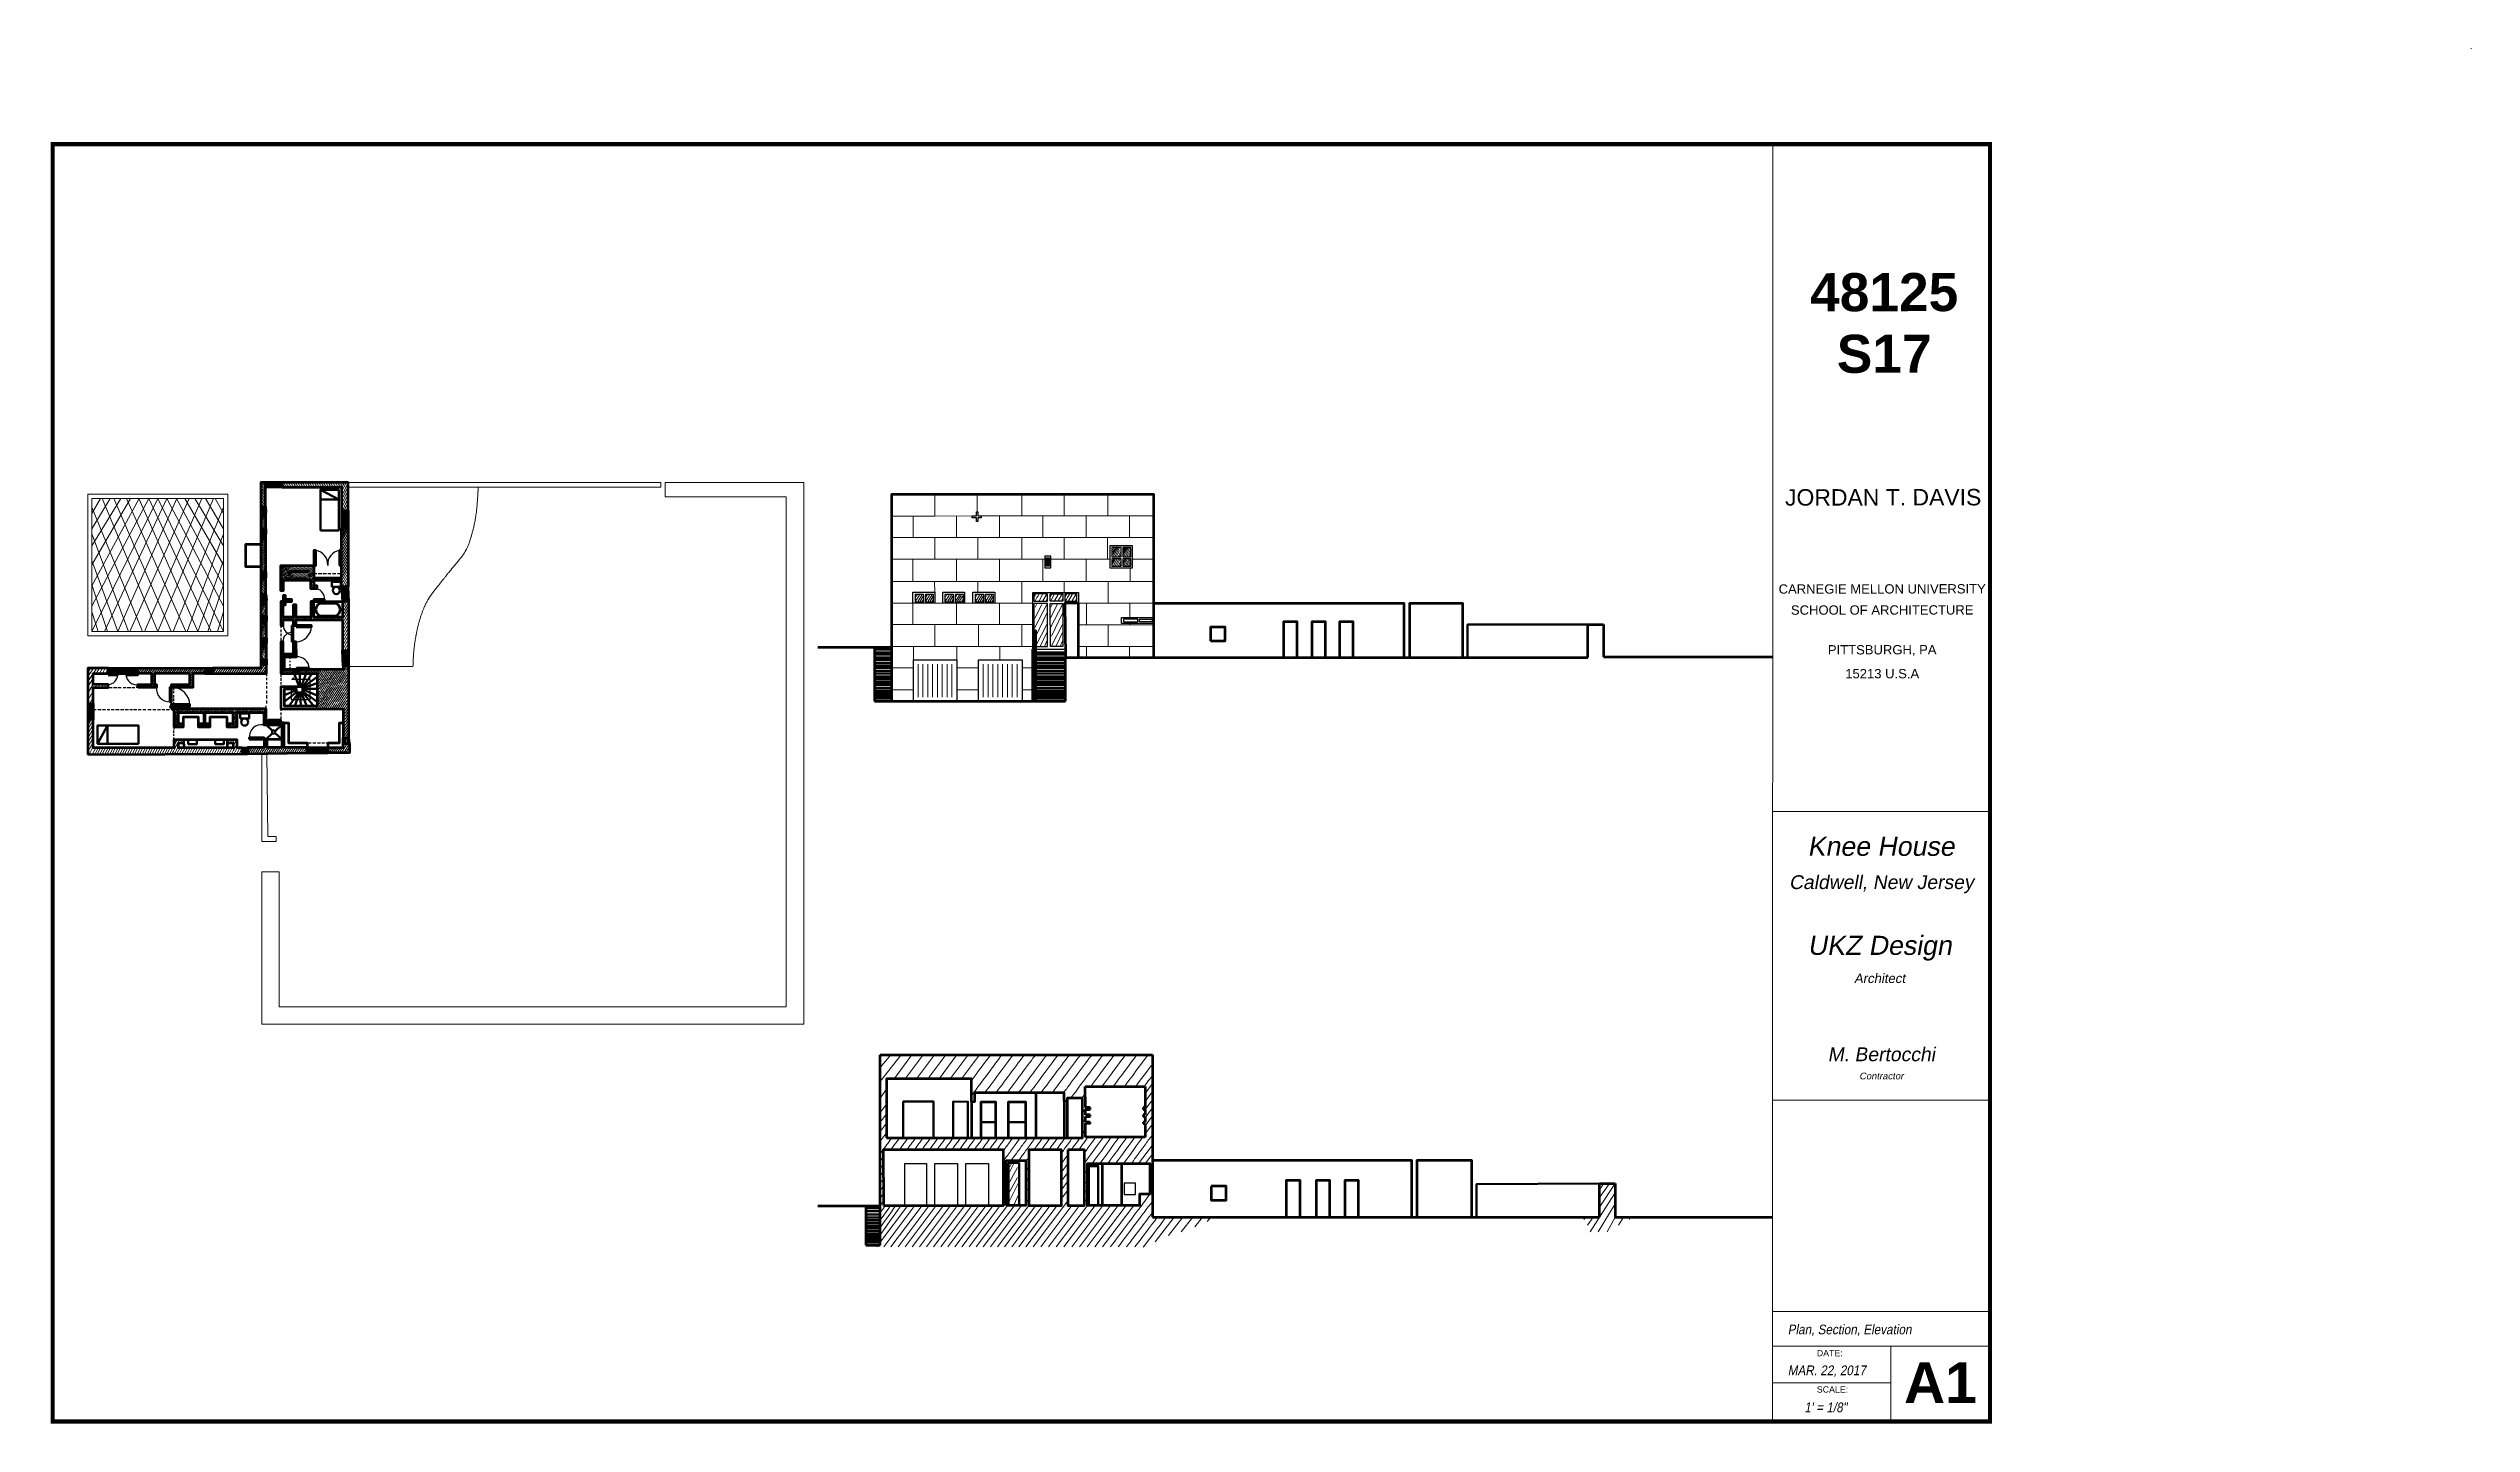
# Model space of a CAD drawing. Header units: inches. Extents: x -8983564 to 5971, y -5104571 to -627.
import ezdxf
from ezdxf.enums import TextEntityAlignment as Align

# ---------------------------------------------------------------- set-up
doc = ezdxf.new("R2010")
doc.units = ezdxf.units.IN
doc.header["$MEASUREMENT"] = 0
doc.layers.add('BORDER', color=7, linetype='Continuous', lineweight=9)
doc.layers.add('CERTIFICATION', color=7, linetype='Continuous')
for name, color, linetype, lineweight, true_color in [('Cut', 7, 'Continuous', 100, 0xc80000), ('Edges', 5, 'Continuous', 70, 0x0000ff), ('Ground Detail', 7, 'Continuous', 0, 0x000000), ('Surface Differences_Distant', 7, 'Continuous', 50, 0xffbb00), ('Texture', 7, 'Continuous', 13, 0x7d26cd), ('Window Edges', 7, 'Continuous', 25, 0x007f00)]:
    doc.layers.add(name, color=color, linetype=linetype, lineweight=lineweight, true_color=true_color)
doc.styles.add('ITALICC', font='arialbd.ttf', dxfattribs={"oblique": 10, "height": 2})
doc.styles.add('measurements', font='arial.ttf', dxfattribs={"height": 8})
doc.styles.add('ROMAND', font='arial.ttf', dxfattribs={"oblique": 10})
doc.styles.add('ROMANS', font='arial.ttf', dxfattribs={"oblique": 10})

msp = doc.modelspace()

# ---------------------------------------------------------------- texts
at = {"layer": 'BORDER', "style": 'ITALICC'}
for s, p in [('48125', (-2173024, -975896)), ('S17', (-2173024, -1204548))]:
    msp.add_text(s, height=141447.8, rotation=0.0811906, dxfattribs=at).set_placement(p, align=Align.CENTER)
at = {"layer": 'BORDER', "style": 'ROMAND', "oblique": 10}
for s, height, p in [('Knee House', 70885.3, (-2185058, -2962431)), ('Caldwell, New Jersey', 51268.03, (-2183646, -3101450)), ('UKZ Design', 70923, (-2189853, -3338424)), ('Architect', 34857.4, (-2189853, -3451266)), ('M. Bertocchi', 51268.03, (-2183646, -3732947)), ('Contractor', 25197.3, (-2183646, -3814516))]:
    msp.add_text(s, height=height, dxfattribs=at).set_placement(p, align=Align.MIDDLE)
at = {"layer": 'BORDER', "insert": (-1964487, -4952850), "char_height": 151184.09, "width": 368035.54, "attachment_point": 5, "style": 'measurements'}
msp.add_mtext('{\\fArial|b1|i0|c0|p34;A1}', dxfattribs=at)
at = {"layer": 'CERTIFICATION', "style": 'ROMANS'}
for s, height, p in [('JORDAN T. DAVIS', 60932.74, (-2176789, -1697060)), ('CARNEGIE MELLON UNIVERSITY', 34625.6, (-2180428, -2023978)), ('SCHOOL OF ARCHITECTURE', 34625.6, (-2180428, -2102108)), ('PITTSBURGH, PA', 34625.6, (-2180428, -2249790)), ('15213 U.S.A', 34625.6, (-2180428, -2338544))]:
    msp.add_text(s, height=height, rotation=0.0811906, dxfattribs=at).set_placement(p, align=Align.CENTER)
at = {"layer": 'CERTIFICATION', "oblique": 10, "width": 0.9}
for s, height, p in [('Plan, Section, Elevation', 36131.75, (-2530851, -4773442)), ('MAR. 22, 2017', 36131.75, (-2530851, -4925127)), ('1\' = 1/8"', 36131.8, (-2469293, -5062516))]:
    msp.add_text(s, height=height, dxfattribs=at).set_placement(p)
at = {"layer": 'CERTIFICATION', "style": 'ROMANS'}
for s, p in [('DATE:', (-2423064, -4854952)), ('SCALE:', (-2423064, -4989602))]:
    msp.add_text(s, height=23436.8, dxfattribs=at).set_placement(p)

# ---------------------------------------------------------------- linework, layer by layer
at = {"layer": 'BORDER', "const_width": 15625}
for points in [[(-8967759, -5096380), (-8967759, -355872), (-1780469, -355872), (-1780469, -5096380)], [(-8975751, -5096565), (-1772978, -5096759)]]:
    msp.add_lwpolyline(points, dxfattribs=at)
at = {"layer": 'BORDER'}
for points in [[(-2586784, -355872), (-2586912, -5096737)], [(-2586851, -2832888), (-1780469, -2832888)], [(-2586880, -3904456), (-1780469, -3904456)], [(-2586901, -4689166), (-1780469, -4689166)], [(-2586904, -4817127), (-1780469, -4817127)], [(-2148505, -4817127), (-2148505, -5088573)], [(-2148505, -4952850), (-2586908, -4952838)]]:
    msp.add_lwpolyline(points, dxfattribs=at)
at = {"layer": 'Cut'}
for p, q in [((-8178480, -1616738), (-8116855, -1616738)), ((-8191778, -1700884), (-8191778, -1722887)), ((-8183021, -1722887), (-8183021, -1700884)), ((-8178480, -1624846), (-8116855, -1624846)), ((-8191778, -1783587), (-8191778, -1803125)), ((-8183775, -1783587), (-8183775, -1803125)), ((-7888497, -1779804), (-7888497, -1715318)), ((-7878559, -1779804), (-7878559, -1715318)), ((-8191929, -1943834), (-8191929, -1966061)), ((-8183350, -1943834), (-8183350, -1966061)), ((-8191534, -2026115), (-8191534, -2048393)), ((-8182639, -2026115), (-8182639, -2048393)), ((-7885401, -2053669), (-7885401, -1999038)), ((-7877351, -1999038), (-7877351, -2053669)), ((-8189265, -2106188), (-8189265, -2126851)), ((-8181497, -2106188), (-8181497, -2126851)), ((-3272909, -2261518), (-3272909, -2138759)), ((-3272909, -2138759), (-3214133, -2138759)), ((-3214133, -2138759), (-3214133, -2259251)), ((-8189136, -2207831), (-8189136, -2189166)), ((-8181086, -2207831), (-8181086, -2189166)), ((-7884236, -2292896), (-7884236, -2234741)), ((-7875867, -2234741), (-7875867, -2292896)), ((-6129263, -2222809), (-5918667, -2222809)), ((-5918667, -2222809), (-5918667, -2423268)), ((-8762082, -2306164), (-8651439, -2306164)), ((-8762082, -2315061), (-8651439, -2315061)), ((-8403108, -2305073), (-8373988, -2305073)), ((-8403108, -2314941), (-8373988, -2314941)), ((-8188712, -2287909), (-8188712, -2268505)), ((-8179603, -2287909), (-8179603, -2268505)), ((-5210838, -2423268), (-5210838, -2261518)), ((-5210838, -2261518), (-3272909, -2261518)), ((-3214133, -2259251), (-2586835, -2259251)), ((-5918667, -2423268), (-5210838, -2423268)), ((-8832623, -2431792), (-8832623, -2491292)), ((-8825528, -2491292), (-8825528, -2431792)), ((-8265246, -2602532), (-8244522, -2602532)), ((-8023329, -2602532), (-7945545, -2602532)), ((-7883007, -2580862), (-7883007, -2559127)), ((-7871854, -2580862), (-7871854, -2559127)), ((-8265246, -2610596), (-8244522, -2610596)), ((-8023329, -2610545), (-7945545, -2610545)), ((-5897748, -4442774), (-5897748, -3735421)), ((-5897748, -3735421), (-4888158, -3735421)), ((-4888158, -3735421), (-4888158, -4338891)), ((-5136083, -3932039), (-5137403, -3853522)), ((-5137403, -3853522), (-4915206, -3853522)), ((-4915206, -3853522), (-4915206, -3932039)), ((-5118533, -3932039), (-5136083, -3932039)), ((-5136083, -3958495), (-5136083, -3938569)), ((-5136083, -3938569), (-5118533, -3938569)), ((-5118533, -3938569), (-5118533, -3932039)), ((-4915206, -3932039), (-4922080, -3932039)), ((-4922080, -3932039), (-4922080, -3938569)), ((-4922080, -3938569), (-4915206, -3938569)), ((-4915206, -3938569), (-4915206, -3958495)), ((-5118533, -3958495), (-5136083, -3958495)), ((-5136083, -3985852), (-5136083, -3964912)), ((-5136083, -3964912), (-5118533, -3964912)), ((-5118533, -3985852), (-5136083, -3985852)), ((-5136083, -4041829), (-5136083, -3990148)), ((-4915206, -4041829), (-5136083, -4041829)), ((-5118533, -3964912), (-5118533, -3958495)), ((-4915206, -3958495), (-4922080, -3958495)), ((-4922080, -3958495), (-4922080, -3964912)), ((-4922080, -3964912), (-4915206, -3964912)), ((-4915206, -3985852), (-4922080, -3985852)), ((-4922080, -3985852), (-4922080, -3991411)), ((-4922080, -3991411), (-4915206, -3991411)), ((-4915206, -3964912), (-4915206, -3985852)), ((-4915206, -3991411), (-4915206, -4041829)), ((-3229353, -4338891), (-3229353, -4213870)), ((-3229353, -4213870), (-3170792, -4213870)), ((-3170792, -4213870), (-3170792, -4338891)), ((-6129263, -4297033), (-5951566, -4297033)), ((-5951566, -4297033), (-5951566, -4442774)), ((-4888158, -4338891), (-3229353, -4338891)), ((-3170792, -4338891), (-2586880, -4338891)), ((-5951566, -4442774), (-5897748, -4442774))]:
    msp.add_line(p, q, dxfattribs=at)
for points in [[(-8195263, -1700884), (-8178480, -1700884), (-8178480, -1611277), (-8195263, -1611277)], [(-8116855, -1611277), (-8116855, -1629014), (-7896126, -1629014), (-7896126, -1715318), (-7871804, -1715318), (-7871804, -1611277)], [(-8195263, -1783587), (-8176808, -1783587), (-8176808, -1722887), (-8195263, -1722887)], [(-7896126, -1779804), (-7871804, -1779804), (-7871804, -1999038), (-7896126, -1999038), (-7896126, -1975122), (-7998688, -1975122), (-7998688, -1994273), (-7988520, -1994273), (-7988520, -2006136), (-8010551, -2006136), (-8010551, -1975098), (-8112487, -1975098), (-8112487, -2013281), (-8121118, -2013281), (-8121118, -1919654), (-7998688, -1919654), (-7998688, -1965974), (-7896126, -1965974)], [(-8195263, -1943834), (-8176808, -1943834), (-8176808, -1803125), (-8195263, -1803125), (-8195263, -1841790), (-8252141, -1841790), (-8252141, -1923505), (-8195263, -1923505)], [(-8195263, -2026115), (-8176808, -2026115), (-8176808, -1966061), (-8195263, -1966061)], [(-8195263, -2106188), (-8174291, -2106188), (-8174291, -2048393), (-8195263, -2048393)], [(-7869476, -2053669), (-7892862, -2053669), (-7892862, -2111080), (-7998688, -2111080), (-7998688, -2053669), (-8010551, -2053669), (-8010551, -2111080), (-8064126, -2111080), (-8064126, -2065450), (-8075110, -2065450), (-8075110, -2111080), (-8112487, -2111080), (-8112487, -2053669), (-8121118, -2053669), (-8121118, -2141912), (-8112487, -2141912), (-8112487, -2121252), (-8075110, -2121252), (-8075110, -2141912), (-8064126, -2141912), (-8064126, -2121252), (-7892862, -2121252), (-7892862, -2234741), (-7869476, -2234741)], [(-8195263, -2189166), (-8174291, -2189166), (-8174291, -2126851), (-8195263, -2126851)], [(-8195263, -2268505), (-8174291, -2268505), (-8174291, -2207831), (-8195263, -2207831)], [(-7869476, -2292896), (-7890200, -2292896), (-7890200, -2305691), (-8108204, -2305691), (-8108204, -2258941), (-8062930, -2258941), (-8064126, -2203332), (-8075110, -2203332), (-8075110, -2249098), (-8112487, -2249098), (-8112487, -2203332), (-8120999, -2203332), (-8120999, -2320910), (-7986653, -2320910), (-7986653, -2441513), (-8108204, -2441513), (-8108204, -2377539), (-8064126, -2377539), (-8064126, -2390826), (-8039801, -2390826), (-8039801, -2369665), (-8120999, -2369665), (-8120999, -2451355), (-7890200, -2451355), (-7890200, -2559127), (-7869476, -2559127)], [(-8836936, -2431792), (-8817845, -2431792), (-8817845, -2372367), (-8762082, -2372367), (-8762082, -2362006), (-8817845, -2362006), (-8817845, -2320910), (-8762082, -2320910), (-8762082, -2300997), (-8836936, -2300997)], [(-8651962, -2372367), (-8651962, -2362006), (-8600441, -2362006), (-8600441, -2320910), (-8651439, -2320910), (-8651439, -2300997), (-8403108, -2300997), (-8403108, -2320910), (-8447743, -2320910), (-8447743, -2372367), (-8527066, -2372367), (-8527066, -2362006), (-8458904, -2362006), (-8458904, -2320910), (-8590445, -2320910), (-8590445, -2362006), (-8583270, -2362006), (-8583270, -2372367)], [(-8373988, -2300997), (-8373988, -2320910), (-8174291, -2320910), (-8174291, -2287909), (-8195263, -2287909), (-8195263, -2300997)], [(-8837334, -2620791), (-8265246, -2618320), (-8265246, -2596875), (-8283030, -2596875), (-8283030, -2566538), (-8320167, -2566538), (-8320167, -2577522), (-8298198, -2577522), (-8298198, -2596875), (-8500695, -2596875), (-8500695, -2577522), (-8481616, -2577522), (-8481616, -2566538), (-8517948, -2566538), (-8517948, -2596875), (-8817845, -2596875), (-8817845, -2491292), (-8836936, -2491292)], [(-8023329, -2615645), (-8023329, -2595246), (-8109005, -2595246), (-8109005, -2503184), (-8176022, -2503184), (-8176022, -2451355), (-8518346, -2451355), (-8528938, -2441438), (-8531903, -2444827), (-8518346, -2458385), (-8518346, -2518546), (-8482111, -2518546), (-8482111, -2507521), (-8501389, -2507521), (-8501389, -2465450), (-8407423, -2465450), (-8407423, -2507521), (-8428607, -2507521), (-8428607, -2518546), (-8383624, -2518546), (-8383624, -2507521), (-8402193, -2507521), (-8402193, -2465450), (-8299936, -2465450), (-8299936, -2507521), (-8321904, -2507521), (-8321904, -2518546), (-8283460, -2518546), (-8283460, -2465450), (-8184864, -2465450), (-8184864, -2511770), (-8117697, -2511770), (-8117697, -2595246), (-8172341, -2595246), (-8172341, -2564513), (-8183586, -2564513), (-8183586, -2595246), (-8244522, -2595246), (-8244522, -2618320)], [(-7890200, -2580862), (-7866564, -2580862), (-7866564, -2615645), (-7945545, -2615645), (-7945545, -2595246), (-7890200, -2595246)], [(-5874094, -4044603), (-5147129, -4044603), (-5147129, -3897444), (-5204045, -3897444), (-5204045, -3908130), (-5215668, -3908130), (-5215668, -3877457), (-5547740, -3877457), (-5547740, -3910055), (-5559064, -3910055), (-5559064, -3824570), (-5874365, -3824570)], [(-5885289, -4295242), (-5440316, -4295242), (-5440316, -4088137), (-5887169, -4088137)], [(-5430395, -4295242), (-5430395, -4128703), (-5358018, -4128703), (-5358018, -4295242)], [(-5347030, -4295242), (-5225307, -4295242), (-5225307, -4088137), (-5347030, -4088137)], [(-5202198, -4088137), (-5202198, -4295242), (-5140229, -4295242), (-5140229, -4088137)], [(-5129078, -4295242), (-5129078, -4139144), (-4897260, -4139144), (-4897260, -4252783), (-4935526, -4252783), (-4935526, -4295242)]]:
    msp.add_lwpolyline(points, close=True, dxfattribs=at)
msp.add_lwpolyline([(-5136083, -3990148), (-5118533, -3990148), (-5118533, -3985852)], dxfattribs=at)
at = {"layer": 'Edges'}
for p, q in [((-8116855, -1611277), (-8178480, -1611277)), ((-8195263, -1700884), (-8195263, -1722887)), ((-8116855, -1629014), (-8178480, -1629014)), ((-8178480, -1700884), (-8176808, -1722887)), ((-8195263, -1783587), (-8195263, -1803125)), ((-8176808, -1783587), (-8176808, -1803125)), ((-7896126, -1715318), (-7896126, -1779804)), ((-7871804, -1715318), (-7871804, -1779804)), ((-8195263, -1943834), (-8195263, -1966061)), ((-8176808, -1943834), (-8176808, -1966061)), ((-8195263, -2026115), (-8195263, -2048393)), ((-8176808, -2026115), (-8174291, -2048393)), ((-7998688, -2053669), (-7892862, -2053669)), ((-7974308, -2059765), (-7918595, -2059765)), ((-7896126, -1999038), (-7892862, -2053669)), ((-7869476, -2053669), (-7871804, -1999038)), ((-8195263, -2106188), (-8195263, -2126851)), ((-8174291, -2106188), (-8174291, -2126851)), ((-8080485, -2141912), (-8080485, -2176802)), ((-8075110, -2141912), (-8080485, -2141912)), ((-8075110, -2176802), (-8075110, -2141912)), ((-7974308, -2106951), (-7918595, -2106951)), ((-8195263, -2189166), (-8195263, -2207831)), ((-8174291, -2189166), (-8174291, -2207831)), ((-8080485, -2168160), (-8078817, -2168160)), ((-8080485, -2169273), (-8080485, -2203332)), ((-8080485, -2176802), (-8078817, -2176802)), ((-8080485, -2203332), (-8075110, -2203332)), ((-8076778, -2168160), (-8075110, -2168160)), ((-8076778, -2176802), (-8075110, -2176802)), ((-8075110, -2203332), (-8075110, -2169273)), ((-7890200, -2292896), (-7892862, -2234741)), ((-7869476, -2292896), (-7869476, -2234741)), ((-5331135, -2380631), (-5331135, -2229884)), ((-8762082, -2300997), (-8651439, -2300997)), ((-8762082, -2320910), (-8651439, -2320910)), ((-8403108, -2300997), (-8373988, -2300997)), ((-8403108, -2320910), (-8373988, -2320910)), ((-8195263, -2268505), (-8195263, -2287909)), ((-8174291, -2268505), (-8174291, -2287909)), ((-5918667, -2340767), (-5855192, -2340767)), ((-5918667, -2351432), (-5855192, -2351432)), ((-5918667, -2361166), (-5855192, -2361166)), ((-5918667, -2373667), (-5855192, -2373667)), ((-5918667, -2384427), (-5855192, -2384427)), ((-5918667, -2393821), (-5855192, -2393821)), ((-5918667, -2403916), (-5855192, -2403916)), ((-5918667, -2411802), (-5855192, -2411802)), ((-5331198, -2423268), (-5331198, -2380631)), ((-5319969, -2340767), (-5210838, -2340767)), ((-5319969, -2351432), (-5210838, -2351432)), ((-5319969, -2361166), (-5210838, -2361166)), ((-5319969, -2373667), (-5210838, -2373667)), ((-5319969, -2384427), (-5210838, -2384427)), ((-5319969, -2393821), (-5210838, -2393821)), ((-5319969, -2403916), (-5210838, -2403916)), ((-5319969, -2411802), (-5210838, -2411802)), ((-8836936, -2431792), (-8836936, -2491292)), ((-8817845, -2431792), (-8817845, -2491292)), ((-8320167, -2566538), (-8481616, -2566538)), ((-8480488, -2596875), (-8481616, -2566538)), ((-8320167, -2566538), (-8320167, -2596875)), ((-8265246, -2596875), (-8244522, -2595246)), ((-8172341, -2564513), (-8117697, -2564513)), ((-8023329, -2595246), (-7945545, -2595246)), ((-7890200, -2580862), (-7890200, -2559127)), ((-7866564, -2580862), (-7869476, -2559127)), ((-8265246, -2618320), (-8244522, -2618320)), ((-8023329, -2615645), (-7945545, -2615645)), ((-5559064, -3910055), (-5559064, -4044603)), ((-5319136, -4044603), (-5319136, -3877457)), ((-5215668, -3908130), (-5215668, -4044603)), ((-5204045, -3908130), (-5204045, -4044603)), ((-5073601, -4295242), (-5073601, -4139144)), ((-5000963, -4295242), (-5000963, -4139144)), ((-5951566, -4369904), (-5897748, -4369904)), ((-5951566, -4379872), (-5897748, -4379872)), ((-5951566, -4391033), (-5897748, -4391033)), ((-5951566, -4401796), (-5897748, -4401796)), ((-5951566, -4410941), (-5897748, -4410941)), ((-5951566, -4421448), (-5897748, -4421448)), ((-5951566, -4431780), (-5897748, -4431780))]:
    msp.add_line(p, q, dxfattribs=at)
for points in [[(-5855192, -2423268), (-5855192, -1655259), (-4884435, -1655259), (-4884435, -2261518)], [(-8195263, -1841790), (-8195263, -1923505)], [(-5162182, -2261518), (-5162182, -2059893), (-5213274, -2059893), (-5210838, -2261518)], [(-4884435, -2059652), (-3954620, -2059652), (-3954620, -2261518)], [(-3933396, -2261518), (-3933396, -2059652), (-3737733, -2059652), (-3737733, -2261518)], [(-4400178, -2261518), (-4400178, -2127268), (-4352021, -2127268), (-4352021, -2261518)], [(-4294961, -2261518), (-4294961, -2127268), (-4246804, -2127268), (-4246804, -2261518)], [(-4192465, -2261518), (-4192465, -2127268), (-4144308, -2127268), (-4144308, -2261518)], [(-5319969, -2362318), (-5319969, -2161782), (-5326222, -2161782), (-5325978, -2362318)], [(-5319969, -2423268), (-5319969, -2362318), (-5325978, -2362318), (-5325978, -2423268)], [(-8482111, -2507521), (-8482111, -2482057), (-8428607, -2482057), (-8428607, -2513033)], [(-8383624, -2507521), (-8383624, -2482057), (-8321904, -2482057), (-8321904, -2507521)], [(-8109005, -2503184), (-8093302, -2503184), (-8093302, -2577491), (-8023684, -2577491), (-8023684, -2595246)], [(-7945545, -2595246), (-7945545, -2577491), (-7903347, -2577491), (-7903347, -2503184), (-7890200, -2503184)], [(-5523067, -4044603), (-5523067, -3910132), (-5469814, -3910132), (-5469814, -4044603)], [(-5421810, -4044603), (-5421810, -3910132), (-5358626, -3910132), (-5358626, -4044603)], [(-3925131, -4338891), (-3925131, -4128011), (-4888158, -4128011)], [(-3702313, -4338891), (-3702313, -4128011), (-3906451, -4128011), (-3906451, -4338891)], [(-4389949, -4338891), (-4389949, -4201697), (-4341230, -4201697), (-4341230, -4338891)], [(-4279224, -4338891), (-4279224, -4201697), (-4230506, -4201697), (-4230506, -4338891)], [(-4172929, -4338891), (-4172929, -4201697), (-4124210, -4201697), (-4124210, -4338891)]]:
    msp.add_lwpolyline(points, dxfattribs=at)
for points in [[(-7998688, -1919654), (-7992037, -1919654), (-7992037, -1863862), (-7998688, -1863862)], [(-7903441, -1919654), (-7896790, -1919654), (-7896790, -1863862), (-7903441, -1863862)], [(-8112487, -2066286), (-8103945, -2066286), (-8103945, -2030719), (-8112487, -2030719)], [(-8112487, -2053669), (-8080930, -2053669), (-8080930, -2045887), (-8112487, -2045887)], [(-7998688, -2053669), (-7958880, -2053669), (-7958880, -2046382), (-7998688, -2046382)], [(-8064126, -2146812), (-8007610, -2146812), (-8007610, -2141912), (-8064126, -2141912)], [(-4672065, -2199016), (-4617983, -2199016), (-4617983, -2148414), (-4672065, -2148414)], [(-8762082, -2325944), (-8725891, -2325944), (-8725891, -2320910), (-8762082, -2320910)], [(-8696010, -2325944), (-8651439, -2325944), (-8651439, -2320910), (-8696010, -2320910)], [(-8062153, -2305691), (-8016288, -2305691), (-8016288, -2300750), (-8062153, -2300750)], [(-8533367, -2425512), (-8527066, -2425512), (-8527066, -2372367), (-8533367, -2372367)], [(-8528938, -2441438), (-8458520, -2441438), (-8458520, -2435259), (-8528938, -2435259)], [(-8168588, -2503184), (-8120999, -2503184), (-8120999, -2493991), (-8168588, -2493991)], [(-8238560, -2564513), (-8183586, -2564513), (-8183586, -2559478), (-8238560, -2559478)], [(-4670007, -4223785), (-4670007, -4275456), (-4614399, -4275456), (-4614399, -4223785)]]:
    msp.add_lwpolyline(points, close=True, dxfattribs=at)
for centre, start, end in [((-7967374, -2083358), 106.3777664, 253.6222336), ((-7925529, -2083358), 286.3777664, 73.6222336)]:
    msp.add_arc(centre, 24591, start, end, dxfattribs=at)
at = {"layer": 'Ground Detail'}
msp.add_line((-7869476, -2295232), (-7631161, -2295232), dxfattribs=at)
msp.add_open_spline([(-7631161, -2295232), (-7629976, -2254081), (-7627726, -2224829), (-7620975, -2181326), (-7610475, -2127322), (-7592473, -2079319), (-7575744, -2043942), (-7553993, -2014690), (-7519491, -1971937), (-7492489, -1937435), (-7467737, -1908933), (-7439113, -1875971), (-7419682, -1834440), (-7405478, -1777485), (-7394366, -1726556), (-7392514, -1683960), (-7389736, -1646921), (-7389623, -1629164)], degree=5, dxfattribs=at)
at = {"layer": 'Surface Differences_Distant'}
for p, q in [((-7906365, -1675086), (-7974379, -1638578)), ((-7974379, -1675086), (-7906365, -1675086)), ((-5918667, -2222809), (-5855192, -2222809)), ((-5918667, -2232034), (-5855192, -2232034)), ((-5918667, -2242119), (-5855192, -2242119)), ((-5326124, -2242081), (-5331135, -2242081)), ((-5319969, -2242119), (-5210852, -2242119)), ((-8053344, -2369665), (-8072174, -2320910)), ((-8051048, -2369665), (-8051048, -2320910)), ((-8045649, -2369665), (-8027124, -2320910)), ((-8039801, -2369665), (-8005066, -2320910)), ((-8039801, -2373186), (-7986653, -2333589)), ((-5918667, -2250234), (-5855192, -2250234)), ((-5918667, -2260822), (-5855192, -2260822)), ((-5918667, -2269669), (-5855192, -2269669)), ((-5918667, -2280459), (-5855192, -2280459)), ((-5918667, -2290419), (-5855192, -2290419)), ((-5918667, -2300015), (-5855192, -2299904)), ((-5918667, -2311084), (-5855192, -2311084)), ((-5918667, -2321133), (-5855192, -2321133)), ((-5918667, -2332203), (-5855192, -2332203)), ((-5331148, -2332203), (-5326015, -2332203)), ((-5326115, -2250150), (-5331135, -2250150)), ((-5326102, -2260784), (-5331135, -2260784)), ((-5326091, -2269546), (-5331135, -2269546)), ((-5326077, -2280610), (-5331135, -2280610)), ((-5326065, -2290442), (-5331135, -2290442)), ((-5326054, -2300111), (-5331135, -2300111)), ((-5331135, -2311084), (-5326040, -2311084)), ((-5331135, -2321133), (-5326028, -2321133)), ((-5319969, -2250234), (-5210852, -2250234)), ((-5319969, -2260822), (-5210852, -2260822)), ((-5319969, -2269669), (-5210852, -2269669)), ((-5319969, -2280459), (-5210852, -2280459)), ((-5319969, -2290419), (-5210852, -2290419)), ((-5319969, -2300094), (-5210852, -2299904)), ((-5319969, -2311084), (-5210852, -2311084)), ((-5319969, -2321133), (-5210852, -2321133)), ((-5319969, -2332203), (-5210852, -2332203)), ((-8064126, -2382730), (-8108204, -2400446)), ((-8064126, -2390826), (-8108204, -2424795)), ((-8055253, -2390826), (-8092084, -2441513)), ((-8051964, -2390826), (-8069847, -2441513)), ((-8049208, -2390826), (-8047429, -2441513)), ((-8045619, -2390826), (-8024857, -2441513)), ((-8039801, -2375154), (-7986653, -2356515)), ((-8039801, -2377272), (-7986653, -2377272)), ((-8039801, -2380246), (-7986653, -2402304)), ((-8039801, -2386999), (-7986653, -2425550)), ((-8039801, -2390826), (-7998776, -2441513)), ((-8764797, -2513443), (-8801305, -2581457)), ((-8764797, -2581457), (-8764797, -2513443)), ((-8152519, -2533260), (-8176464, -2511770)), ((-8142757, -2534261), (-8117697, -2511770)), ((-8176464, -2564513), (-8152125, -2542669)), ((-8117697, -2564513), (-8143070, -2541741)), ((-5951566, -4297033), (-5897748, -4297033)), ((-5951566, -4305339), (-5897748, -4305339)), ((-5951566, -4316640), (-5897748, -4316640)), ((-5951566, -4328383), (-5897748, -4328383)), ((-5951566, -4340341), (-5897748, -4340341)), ((-5951566, -4349509), (-5897748, -4349509)), ((-5951566, -4359076), (-5897748, -4359076))]:
    msp.add_line(p, q, dxfattribs=at)
for points in [[(-7974379, -1789835), (-7906365, -1789835), (-7906365, -1638578), (-7974379, -1638578)], [(-7931747, -1998876), (-7898348, -1998876), (-7898348, -1980468), (-7931747, -1980468)], [(-8650048, -2581457), (-8650048, -2513443), (-8801305, -2513443), (-8801305, -2581457)], [(-8271780, -2487506), (-8238381, -2487506), (-8238381, -2469098), (-8271780, -2469098)]]:
    msp.add_lwpolyline(points, close=True, dxfattribs=at)
for points in [[(-3272909, -2138759), (-3718790, -2138759), (-3718790, -2261518)], [(-8464844, -2566538), (-8464844, -2582633), (-8432676, -2582633), (-8432676, -2566538)], [(-8364679, -2566538), (-8364679, -2582633), (-8332511, -2582633), (-8332511, -2566538)], [(-5812350, -4044603), (-5812350, -3909594), (-5699657, -3909594), (-5699657, -4044603)], [(-5627317, -4044603), (-5627317, -3909594), (-5572201, -3910055), (-5572201, -4044603)], [(-5523067, -3986411), (-5469814, -3986411)], [(-5421146, -3986411), (-5358626, -3986411)], [(-5422342, -4295242), (-5422342, -4137149), (-5382879, -4137149), (-5382879, -4295242)], [(-5088762, -4295242), (-5088762, -4148780), (-5124326, -4148780), (-5124326, -4295242)], [(-3685787, -4338891), (-3685787, -4216239), (-3229353, -4213870)]]:
    msp.add_lwpolyline(points, dxfattribs=at)
for centre, radius in [((-7915532, -2012321), 13232), ((-8255565, -2500951), 13232), ((-8148051, -2537786), 6360)]:
    msp.add_circle(centre, radius, dxfattribs=at)
at = {"layer": 'Texture'}
for p, q in [((2856, -627), (5971, -627)), ((-8182370, -1611277), (-8195263, -1641027)), ((-8186871, -1611277), (-8195263, -1629691)), ((-8191724, -1611277), (-8195263, -1618840)), ((-8178480, -1614815), (-8195263, -1653655)), ((-8116855, -1617933), (-8114068, -1611277)), ((-8116855, -1626850), (-8109999, -1611277)), ((-8112345, -1629014), (-8104365, -1611277)), ((-8106235, -1629014), (-8098254, -1611277)), ((-8100125, -1629014), (-8092144, -1611277)), ((-8094014, -1629014), (-8086034, -1611277)), ((-8087904, -1629014), (-8079924, -1611277)), ((-8081414, -1629014), (-8073434, -1611277)), ((-8074924, -1629014), (-8066943, -1611277)), ((-8068433, -1629014), (-8060453, -1611277)), ((-8061943, -1629014), (-8053963, -1611277)), ((-8055453, -1629014), (-8047473, -1611277)), ((-8048963, -1629014), (-8040982, -1611277)), ((-8042473, -1629014), (-8034492, -1611277)), ((-8035982, -1629014), (-8028002, -1611277)), ((-8029492, -1629014), (-8021512, -1611277)), ((-8023002, -1629014), (-8015022, -1611277)), ((-8016512, -1629014), (-8008531, -1611277)), ((-8010021, -1629014), (-8002041, -1611277)), ((-8003531, -1629014), (-7995551, -1611277)), ((-7997041, -1629014), (-7989061, -1611277)), ((-7990551, -1629014), (-7982570, -1611277)), ((-7984060, -1629014), (-7976080, -1611277)), ((-7977570, -1629014), (-7969590, -1611277)), ((-7971080, -1629014), (-7963100, -1611277)), ((-7964590, -1629014), (-7956610, -1611277)), ((-7958100, -1629014), (-7950119, -1611277)), ((-7951609, -1629014), (-7943629, -1611277)), ((-7945119, -1629014), (-7937139, -1611277)), ((-7938629, -1629014), (-7930649, -1611277)), ((-7932139, -1629014), (-7924158, -1611277)), ((-7925760, -1629014), (-7917780, -1611277)), ((-7919382, -1629014), (-7911402, -1611277)), ((-7913003, -1629014), (-7905023, -1611277)), ((-7906625, -1629014), (-7898645, -1611277)), ((-7900247, -1629014), (-7892266, -1611277)), ((-7871804, -1611277), (-7896126, -1663106)), ((-7879083, -1611277), (-7896126, -1647834)), ((-8577897, -1670825), (-8822120, -2164840)), ((-8611238, -1670825), (-8822120, -2071080)), ((-8646677, -1670825), (-8822120, -1995629)), ((-8678687, -1670825), (-8822120, -1917833)), ((-8715135, -1670825), (-8822120, -1847105)), ((-8754952, -1670825), (-8822120, -1784137)), ((-8790140, -1670825), (-8822120, -1726726)), ((-8822120, -1703381), (-8634768, -2164840)), ((-8784616, -1670825), (-8577897, -2164840)), ((-8544863, -1670825), (-8775419, -2164840)), ((-8741055, -1670825), (-8528481, -2164840)), ((-8507087, -1670825), (-8726631, -2164840)), ((-8694010, -1670825), (-8474466, -2164840)), ((-8461784, -1670825), (-8681328, -2164840)), ((-8648707, -1670825), (-8429163, -2164840)), ((-8414739, -1670825), (-8627313, -2164840)), ((-8610931, -1670825), (-8380376, -2164840)), ((-8577897, -1670825), (-8333674, -2164840)), ((-8371178, -1670825), (-8577897, -2164840)), ((-8544556, -1670825), (-8333674, -2071080)), ((-8333674, -1703381), (-8521026, -2164840)), ((-8509117, -1670825), (-8333674, -1995629)), ((-8477107, -1670825), (-8333674, -1917833)), ((-8440659, -1670825), (-8333674, -1847105)), ((-8400842, -1670825), (-8333674, -1784137)), ((-8365654, -1670825), (-8333674, -1726726)), ((-8178480, -1626498), (-8195263, -1663247)), ((-8178480, -1638121), (-8195263, -1674871)), ((-8178480, -1649772), (-8195263, -1686522)), ((-8178480, -1661000), (-8195263, -1697749)), ((-8178480, -1672256), (-8190846, -1700884)), ((-8178480, -1685162), (-8184946, -1700884)), ((-8178480, -1697866), (-8179438, -1700884)), ((-7871804, -1625858), (-7896126, -1677686)), ((-7871804, -1640438), (-7896126, -1692266)), ((-7871804, -1655018), (-7896126, -1706847)), ((-7871804, -1669598), (-7893259, -1715318)), ((-7871804, -1684179), (-7886417, -1715318)), ((-7871804, -1698759), (-7879575, -1715318)), ((-5695407, -1655259), (-5695407, -1736155)), ((-5537915, -1720369), (-5537915, -1655259)), ((-5372653, -1735420), (-5372653, -1655259)), ((-5215037, -1655259), (-5215037, -1735420)), ((-5053167, -1655259), (-5053167, -1735420)), ((-8178412, -1722887), (-8195263, -1753237)), ((-8182048, -1722887), (-8195263, -1746471)), ((-8186035, -1722887), (-8195263, -1738674)), ((-8190349, -1722887), (-8195263, -1731435)), ((-8176808, -1726617), (-8195263, -1760947)), ((-8176808, -1734762), (-8195263, -1770110)), ((-8176808, -1743685), (-8195263, -1778861)), ((-8176808, -1753237), (-8193520, -1783587)), ((-8176808, -1762729), (-8187679, -1783587)), ((-8176808, -1771301), (-8182390, -1783587)), ((-8176808, -1779872), (-8178469, -1783587)), ((-7872924, -1779804), (-7896126, -1819044)), ((-7877067, -1779804), (-7896126, -1810750)), ((-7881718, -1779804), (-7896126, -1801540)), ((-7886915, -1779804), (-7896126, -1793606)), ((-7891931, -1779804), (-7896126, -1785673)), ((-7871804, -1787147), (-7896126, -1830021)), ((-5695407, -1736155), (-5855192, -1736155)), ((-5775732, -1816397), (-5775732, -1736578)), ((-5556203, -1735420), (-5695407, -1736155)), ((-5615071, -1735731), (-5615071, -1816397)), ((-4884435, -1735420), (-5522789, -1735420)), ((-5455757, -1816397), (-5455757, -1735420)), ((-5294187, -1816397), (-5294187, -1735420)), ((-5134102, -1735420), (-5134102, -1816397)), ((-4972827, -1816397), (-4972827, -1735420)), ((-8822120, -1802699), (-8687040, -2164840)), ((-8333674, -1802699), (-8468754, -2164840)), ((-8178092, -1803125), (-8195263, -1839046)), ((-8181490, -1803125), (-8195263, -1831325)), ((-8184905, -1803125), (-8195263, -1823894)), ((-8188115, -1803125), (-8195263, -1816708)), ((-8191778, -1803125), (-8195263, -1809778)), ((-8176808, -1807341), (-8195263, -1848518)), ((-8176808, -1817323), (-8195263, -1858500)), ((-8176808, -1827305), (-8195263, -1868482)), ((-8176808, -1837287), (-8195263, -1878464)), ((-8176808, -1847269), (-8195263, -1888447)), ((-8176808, -1857251), (-8195263, -1898429)), ((-8176808, -1867234), (-8195263, -1908411)), ((-8176808, -1877216), (-8195263, -1918393)), ((-8176808, -1887198), (-8195263, -1928375)), ((-7871804, -1799487), (-7896126, -1842360)), ((-7871804, -1811826), (-7896126, -1854699)), ((-7871804, -1824165), (-7896126, -1867039)), ((-7871804, -1836504), (-7896126, -1879378)), ((-7871804, -1848844), (-7896126, -1891717)), ((-7871804, -1861183), (-7896126, -1904056)), ((-7871804, -1873522), (-7896126, -1916396)), ((-7871804, -1885861), (-7896126, -1928735)), ((-5855192, -1816397), (-4884435, -1816397)), ((-5695407, -1815622), (-5695407, -1896636)), ((-5535362, -1816397), (-5535362, -1896636)), ((-5372653, -1816397), (-5372653, -1896636)), ((-5215204, -1816397), (-5215204, -1896636)), ((-5054001, -1816397), (-5054001, -1896636)), ((-5020488, -1854754), (-5034724, -1879430)), ((-5024995, -1854754), (-5034724, -1870598)), ((-5030555, -1854754), (-5034724, -1861981)), ((-5014929, -1854754), (-5032854, -1885306)), ((-5010043, -1854754), (-5026582, -1885306)), ((-5009429, -1863927), (-5020978, -1886165)), ((-5015115, -1886165), (-5007572, -1871560)), ((-5010611, -1886165), (-5007572, -1880229)), ((-4991948, -1854754), (-4996117, -1861981)), ((-4986388, -1854754), (-4996117, -1870598)), ((-4981881, -1854754), (-4996117, -1879430)), ((-4976322, -1854754), (-4994247, -1885306)), ((-4971436, -1854754), (-4987975, -1885306)), ((-4970822, -1863927), (-4982371, -1886165)), ((-4976507, -1886165), (-4968965, -1871560)), ((-4972004, -1886165), (-4968965, -1880229)), ((-8822120, -1900871), (-8726095, -2164840)), ((-8333674, -1900871), (-8429699, -2164840)), ((-8176808, -1897180), (-8195263, -1938357)), ((-8176808, -1966061), (-8195263, -2002726)), ((-8180880, -1966061), (-8195263, -1993405)), ((-8184500, -1966061), (-8195263, -1985723)), ((-8188312, -1966061), (-8195263, -1978529)), ((-8191929, -1966061), (-8195263, -1971348)), ((-8176808, -1975125), (-8195263, -2011791)), ((-8176808, -1908993), (-8191929, -1943834)), ((-8176808, -1918945), (-8187406, -1943834)), ((-8176808, -1928146), (-8182978, -1943834)), ((-8176808, -1936954), (-8179453, -1943834)), ((-7988990, -1965974), (-7994365, -1975122)), ((-7983353, -1965974), (-7988728, -1975122)), ((-7977715, -1965974), (-7983090, -1975122)), ((-7972077, -1965974), (-7977452, -1975122)), ((-7966439, -1965974), (-7971815, -1975122)), ((-7960802, -1965974), (-7966177, -1975122)), ((-7955164, -1965974), (-7960539, -1975122)), ((-7949526, -1965974), (-7954901, -1975122)), ((-7943888, -1965974), (-7949264, -1975122)), ((-7938251, -1965974), (-7943626, -1975122)), ((-7932613, -1965974), (-7937988, -1975122)), ((-7926975, -1965974), (-7932351, -1975122)), ((-7921338, -1965974), (-7926713, -1975122)), ((-7915700, -1965974), (-7921075, -1975122)), ((-7910062, -1965974), (-7915437, -1975122)), ((-7896252, -1965974), (-7901489, -1975122)), ((-7871804, -1898201), (-7896126, -1941074)), ((-7871804, -1910540), (-7896126, -1953413)), ((-7871804, -1922879), (-7896126, -1965753)), ((-7871804, -1935218), (-7896126, -1978092)), ((-7871804, -1947558), (-7896126, -1990431)), ((-7871804, -1959897), (-7894009, -1999038)), ((-7871804, -1972236), (-7887009, -1999038)), ((-5855192, -1896636), (-5287019, -1896636)), ((-5776963, -1979705), (-5776963, -1896636)), ((-5615093, -1896636), (-5615093, -1979705)), ((-5455704, -1979705), (-5455704, -1896636)), ((-5294190, -1979705), (-5294190, -1896636)), ((-5277705, -1893951), (-5279255, -1898329)), ((-5275243, -1893951), (-5279255, -1904165)), ((-5272750, -1893951), (-5279255, -1909896)), ((-5279255, -1914962), (-5272750, -1899764)), ((-5272750, -1905094), (-5279255, -1920368)), ((-5276747, -1920368), (-5272750, -1911019)), ((-5272750, -1915805), (-5274559, -1920368)), ((-5264402, -1896636), (-5045073, -1896636)), ((-5134102, -1896636), (-5134102, -1979705)), ((-5031439, -1898033), (-5035608, -1905260)), ((-5025879, -1898033), (-5035608, -1913877)), ((-5019903, -1898033), (-5032689, -1920270)), ((-5013926, -1898033), (-5026157, -1920270)), ((-5008228, -1898033), (-5019777, -1920270)), ((-5013913, -1920270), (-5006371, -1905666)), ((-5009410, -1920270), (-5006371, -1914335)), ((-4986527, -1898033), (-4996256, -1913877)), ((-4991531, -1898033), (-4995700, -1905260)), ((-4981107, -1898033), (-4993893, -1920270)), ((-4975825, -1898033), (-4988056, -1920270)), ((-4970822, -1898033), (-4982371, -1920270)), ((-4976507, -1920270), (-4968965, -1905666)), ((-4972004, -1920270), (-4968965, -1914335)), ((-4970601, -1979705), (-4970601, -1929338)), ((-4962852, -1896636), (-4884435, -1896636)), ((-8822120, -1991856), (-8763950, -2164840)), ((-8333674, -1991856), (-8391844, -2164840)), ((-8176808, -1984190), (-8195263, -2020855)), ((-8191534, -2048393), (-8195263, -2054764)), ((-8176097, -2048393), (-8195263, -2084800)), ((-8180003, -2048393), (-8195263, -2077290)), ((-8183249, -2048393), (-8195263, -2070676)), ((-8187045, -2048393), (-8195263, -2062372)), ((-8174291, -2051927), (-8195263, -2092567)), ((-8174291, -2060094), (-8195263, -2101275)), ((-8176808, -1994001), (-8191534, -2026115)), ((-8176808, -2002757), (-8186035, -2026115)), ((-8176808, -2012903), (-8181161, -2026115)), ((-8112487, -1994190), (-8121118, -2008655)), ((-8121118, -2057328), (-8118892, -2053669)), ((-8121118, -2062509), (-8115870, -2053669)), ((-8112487, -2002307), (-8118960, -2013281)), ((-8112487, -2009649), (-8114464, -2013281)), ((-8075110, -2068523), (-8073295, -2065450)), ((-8070305, -2065450), (-8075110, -2073910)), ((-8075110, -2079918), (-8066525, -2065450)), ((-7998688, -1982479), (-8010551, -2002473)), ((-8007746, -2053669), (-8010551, -2058525)), ((-8002913, -2053669), (-8010551, -2067644)), ((-8010551, -2075252), (-7998688, -2054753)), ((-8010551, -2083668), (-7998688, -2063169)), ((-7994343, -1994273), (-8001353, -2006136)), ((-7988705, -1994273), (-7995639, -2006136)), ((-7988520, -2004046), (-7990122, -2006136)), ((-7876001, -2053669), (-7892862, -2083392)), ((-7883001, -2053669), (-7892862, -2071052)), ((-7871804, -1984575), (-7880009, -1999038)), ((-7871804, -1996915), (-7873009, -1999038)), ((-5855192, -1979705), (-4884435, -1979705)), ((-5776303, -2059893), (-5855192, -2059893)), ((-5776303, -2138445), (-5776303, -2059893)), ((-5752628, -2029265), (-5766581, -2052665)), ((-5761219, -2029265), (-5764593, -2034919)), ((-5743787, -2029265), (-5757269, -2052665)), ((-5749624, -2052665), (-5738505, -2033874)), ((-5742258, -2052665), (-5738505, -2046717)), ((-5715133, -2029265), (-5729086, -2052665)), ((-5724148, -2029265), (-5727522, -2034919)), ((-5706715, -2029265), (-5720197, -2052665)), ((-5712553, -2052665), (-5701434, -2033874)), ((-5705187, -2052665), (-5701434, -2046717)), ((-5695960, -1979705), (-5695407, -2019582)), ((-5665891, -2059893), (-5695413, -2059893)), ((-5642050, -2029265), (-5656002, -2052665)), ((-5651488, -2029265), (-5654862, -2034919)), ((-5633632, -2029265), (-5647113, -2052665)), ((-5639469, -2052665), (-5628350, -2033874)), ((-5632103, -2052665), (-5628350, -2046717)), ((-5604131, -2029265), (-5618083, -2052665)), ((-5613357, -2029265), (-5616731, -2034919)), ((-5615071, -2059893), (-5615071, -2138583)), ((-5597196, -2029265), (-5610677, -2052665)), ((-5603457, -2052665), (-5592338, -2033874)), ((-5594608, -2052665), (-5590855, -2046717)), ((-5553423, -2059893), (-5585016, -2059893)), ((-5529282, -2029265), (-5543235, -2052665)), ((-5538900, -2029265), (-5542274, -2034919)), ((-5535346, -1979705), (-5535346, -2019142)), ((-5520935, -2029265), (-5534416, -2052665)), ((-5526772, -2052665), (-5515653, -2033874)), ((-5519406, -2052665), (-5515653, -2046717)), ((-5492423, -2029265), (-5506375, -2052665)), ((-5500668, -2029265), (-5504042, -2034919)), ((-5484075, -2029265), (-5497557, -2052665)), ((-5489912, -2052665), (-5478793, -2033874)), ((-5482546, -2052665), (-5478793, -2046717)), ((-5331135, -2059893), (-5472941, -2059893)), ((-5455757, -2138583), (-5455757, -2060002)), ((-5372653, -1979705), (-5372653, -2059893)), ((-5321519, -2027435), (-5324893, -2033088)), ((-5298399, -2064797), (-5323608, -2115426)), ((-5279685, -2064797), (-5323608, -2150019)), ((-5317676, -2064373), (-5322972, -2074542)), ((-5295111, -2027435), (-5308593, -2050834)), ((-5281282, -2027435), (-5294764, -2050834)), ((-5282281, -2050834), (-5278528, -2044886)), ((-5221969, -2064797), (-5265891, -2150019)), ((-5240683, -2064797), (-5265891, -2115426)), ((-5262160, -2027435), (-5265534, -2033088)), ((-5251862, -2027435), (-5265344, -2050834)), ((-5259960, -2064373), (-5265256, -2074542)), ((-5237354, -2027435), (-5250836, -2050834)), ((-5223971, -2027435), (-5237452, -2050834)), ((-5225132, -2050834), (-5221380, -2044886)), ((-5215204, -1980482), (-5215204, -2019730)), ((-5206748, -2027435), (-5210122, -2033088)), ((-5186210, -2027435), (-5199691, -2050834)), ((-5171968, -2027435), (-5185449, -2050834)), ((-5173473, -2050834), (-5169720, -2044886)), ((-4884435, -2059652), (-5162182, -2059893)), ((-5132442, -2059810), (-5132442, -2139702)), ((-5051987, -1979705), (-5051987, -2059797)), ((-4971129, -2113377), (-4971129, -2059727)), ((-8822120, -2092062), (-8799234, -2164840)), ((-8333674, -2092062), (-8356560, -2164840)), ((-8191534, -2126851), (-8195263, -2133223)), ((-8176097, -2126851), (-8195263, -2163258)), ((-8180003, -2126851), (-8195263, -2155749)), ((-8183249, -2126851), (-8195263, -2149134)), ((-8187045, -2126851), (-8195263, -2140830)), ((-8174291, -2130385), (-8195263, -2171026)), ((-8174291, -2138552), (-8195263, -2179733)), ((-8174291, -2069016), (-8192264, -2106188)), ((-8174291, -2078307), (-8186925, -2106188)), ((-8174291, -2088992), (-8181497, -2106188)), ((-8174291, -2097228), (-8177006, -2106188)), ((-8112487, -2128563), (-8121118, -2141912)), ((-8112487, -2139343), (-8114181, -2141912)), ((-8102580, -2111080), (-8108490, -2121252)), ((-8096097, -2111080), (-8102007, -2121252)), ((-8089613, -2111080), (-8095523, -2121252)), ((-8083129, -2111080), (-8089039, -2121252)), ((-8076645, -2111080), (-8082555, -2121252)), ((-8075110, -2086950), (-8064126, -2068440)), ((-8075110, -2093981), (-8064126, -2075471)), ((-8075110, -2101013), (-8064126, -2082503)), ((-8075110, -2108044), (-8064126, -2089534)), ((-8064126, -2123111), (-8075110, -2141912)), ((-8064126, -2134265), (-8068625, -2141912)), ((-8057194, -2111080), (-8063104, -2121252)), ((-8050711, -2111080), (-8056621, -2121252)), ((-8044227, -2111080), (-8050137, -2121252)), ((-8037743, -2111080), (-8043653, -2121252)), ((-8031259, -2111080), (-8037170, -2121252)), ((-8024776, -2111080), (-8030686, -2121252)), ((-8018292, -2111080), (-8024202, -2121252)), ((-8011808, -2111080), (-8017718, -2121252)), ((-8010551, -2092084), (-7998688, -2071586)), ((-8010551, -2100501), (-7998688, -2080002)), ((-8010551, -2108917), (-7998688, -2088418)), ((-7992357, -2111080), (-7998267, -2121252)), ((-7985873, -2111080), (-7991784, -2121252)), ((-7979390, -2111080), (-7985300, -2121252)), ((-7972906, -2111080), (-7978816, -2121252)), ((-7966422, -2111080), (-7972332, -2121252)), ((-7959939, -2111080), (-7965849, -2121252)), ((-7953455, -2111080), (-7959365, -2121252)), ((-7946971, -2111080), (-7952881, -2121252)), ((-7940487, -2111080), (-7946398, -2121252)), ((-7934004, -2111080), (-7939914, -2121252)), ((-7927520, -2111080), (-7933430, -2121252)), ((-7921036, -2111080), (-7926946, -2121252)), ((-7914553, -2111080), (-7920463, -2121252)), ((-7908069, -2111080), (-7913979, -2121252)), ((-7901585, -2111080), (-7907495, -2121252)), ((-7869476, -2091641), (-7892862, -2134432)), ((-7869476, -2105838), (-7892862, -2148629)), ((-7869476, -2120035), (-7892862, -2162826)), ((-7869476, -2134232), (-7892862, -2177023)), ((-7869476, -2148429), (-7892862, -2191220)), ((-5855192, -2138513), (-5334441, -2138513)), ((-5694698, -2138513), (-5694698, -2220521)), ((-5533145, -2138513), (-5533145, -2220521)), ((-5372653, -2138068), (-5372653, -2220521)), ((-5279685, -2096763), (-5319969, -2181958)), ((-5279685, -2138358), (-5319969, -2217327)), ((-5221969, -2096763), (-5262252, -2181958)), ((-5221969, -2138358), (-5262252, -2217327)), ((-5162182, -2139702), (-4884435, -2139702)), ((-5051987, -2139956), (-5051987, -2220235)), ((-4971129, -2139703), (-4971129, -2134637)), ((-8191534, -2207831), (-8195263, -2214202)), ((-8176097, -2207831), (-8195263, -2244237)), ((-8180003, -2207831), (-8195263, -2236728)), ((-8183249, -2207831), (-8195263, -2230114)), ((-8187045, -2207831), (-8195263, -2221810)), ((-8174291, -2211364), (-8195263, -2252005)), ((-8174291, -2219531), (-8195263, -2260712)), ((-8113563, -2203332), (-8120999, -2214741)), ((-8115889, -2203332), (-8120999, -2210767)), ((-8118409, -2203332), (-8120999, -2206939)), ((-8112487, -2205582), (-8120999, -2219103)), ((-8112487, -2209910), (-8120999, -2223431)), ((-8112487, -2214238), (-8120999, -2227758)), ((-8112487, -2218566), (-8120999, -2232086)), ((-8112487, -2222893), (-8120999, -2236414)), ((-8112487, -2227221), (-8120999, -2240742)), ((-8112487, -2231549), (-8120999, -2245070)), ((-8112487, -2235877), (-8120999, -2249398)), ((-8112487, -2240205), (-8120999, -2253726)), ((-8112487, -2244533), (-8120999, -2258054)), ((-8075110, -2215480), (-8067389, -2203332)), ((-8075110, -2210226), (-8070728, -2203332)), ((-8075110, -2220733), (-8064124, -2203450)), ((-8075110, -2225986), (-8064014, -2208531)), ((-8075110, -2231239), (-8063905, -2213612)), ((-8075110, -2236492), (-8063796, -2218693)), ((-8075110, -2241746), (-8063687, -2223775)), ((-8075110, -2246999), (-8063577, -2228856)), ((-7869476, -2162626), (-7892862, -2205417)), ((-7869476, -2176823), (-7892862, -2219614)), ((-7869476, -2191020), (-7892862, -2233811)), ((-7869476, -2205217), (-7885612, -2234741)), ((-7869476, -2219414), (-7877853, -2234741)), ((-7869476, -2233611), (-7870094, -2234741)), ((-5855192, -2220521), (-5334441, -2220521)), ((-5774812, -2270462), (-5774812, -2220521)), ((-5613286, -2220059), (-5613286, -2270416)), ((-5454311, -2270539), (-5454311, -2219748)), ((-5334441, -2220521), (-5331135, -2220521)), ((-5279685, -2168219), (-5302809, -2217327)), ((-5279685, -2199603), (-5286594, -2217327)), ((-5221969, -2168219), (-5245092, -2217327)), ((-5221969, -2199603), (-5228878, -2217327)), ((-4884435, -2220235), (-5162182, -2220235)), ((-5132521, -2219748), (-5132521, -2260237)), ((-4972481, -2261540), (-4972481, -2220235)), ((-8804645, -2300997), (-8836936, -2349796)), ((-8816296, -2300997), (-8836936, -2331155)), ((-8826465, -2300997), (-8836936, -2315479)), ((-8794187, -2300997), (-8806713, -2320910)), ((-8783034, -2300997), (-8794702, -2320910)), ((-8772739, -2300997), (-8783377, -2320910)), ((-8762082, -2300997), (-8772396, -2320910)), ((-8762082, -2313739), (-8764953, -2320910)), ((-8651439, -2320910), (-8634193, -2300997)), ((-8651439, -2310953), (-8643085, -2300997)), ((-8643320, -2320910), (-8626074, -2300997)), ((-8635201, -2320910), (-8617955, -2300997)), ((-8627082, -2320910), (-8609836, -2300997)), ((-8618963, -2320910), (-8601717, -2300997)), ((-8610844, -2320910), (-8593598, -2300997)), ((-8602725, -2320910), (-8585479, -2300997)), ((-8590644, -2325710), (-8600317, -2336878)), ((-8590719, -2335170), (-8600040, -2345933)), ((-8586487, -2320910), (-8569241, -2300997)), ((-8578368, -2320910), (-8561122, -2300997)), ((-8570249, -2320910), (-8553003, -2300997)), ((-8562130, -2320910), (-8544883, -2300997)), ((-8554011, -2320910), (-8536764, -2300997)), ((-8545892, -2320910), (-8528645, -2300997)), ((-8537772, -2320910), (-8520526, -2300997)), ((-8529653, -2320910), (-8512407, -2300997)), ((-8521534, -2320910), (-8504288, -2300997)), ((-8513415, -2320910), (-8496169, -2300997)), ((-8505296, -2320910), (-8488050, -2300997)), ((-8497177, -2320910), (-8479931, -2300997)), ((-8489058, -2320910), (-8471812, -2300997)), ((-8480939, -2320910), (-8463693, -2300997)), ((-8472820, -2320910), (-8455574, -2300997)), ((-8464701, -2320910), (-8447455, -2300997)), ((-8447743, -2329857), (-8458904, -2342340)), ((-8440344, -2320910), (-8423098, -2300997)), ((-8432225, -2320910), (-8414979, -2300997)), ((-8424106, -2320910), (-8406860, -2300997)), ((-8415987, -2320910), (-8403108, -2306040)), ((-8408817, -2320910), (-8403108, -2314941)), ((-8359711, -2300997), (-8373988, -2320910)), ((-8366746, -2300997), (-8373988, -2310953)), ((-8351211, -2300997), (-8365488, -2320910)), ((-8342710, -2300997), (-8356988, -2320910)), ((-8334210, -2300997), (-8348487, -2320910)), ((-8325710, -2300997), (-8339987, -2320910)), ((-8317209, -2300997), (-8331487, -2320910)), ((-8308709, -2300997), (-8322986, -2320910)), ((-8300209, -2300997), (-8314486, -2320910)), ((-8291708, -2300997), (-8305985, -2320910)), ((-8283208, -2300997), (-8297485, -2320910)), ((-8274708, -2300997), (-8288985, -2320910)), ((-8266207, -2300997), (-8280484, -2320910)), ((-8257707, -2300997), (-8271984, -2320910)), ((-8249206, -2300997), (-8263484, -2320910)), ((-8240706, -2300997), (-8254983, -2320910)), ((-8232206, -2300997), (-8246483, -2320910)), ((-8223705, -2300997), (-8237982, -2320910)), ((-8215205, -2300997), (-8229482, -2320910)), ((-8206705, -2300997), (-8220982, -2320910)), ((-8198204, -2300997), (-8212481, -2320910)), ((-8204263, -2320910), (-8181471, -2287909)), ((-8195263, -2296894), (-8188712, -2287909)), ((-8195242, -2320910), (-8174291, -2290342)), ((-8187511, -2320910), (-8174291, -2301183)), ((-8180006, -2320910), (-8174291, -2311746)), ((-8112487, -2248861), (-8120999, -2262382)), ((-8107934, -2258941), (-8101678, -2249098)), ((-8104780, -2258941), (-8098524, -2249098)), ((-8101626, -2258941), (-8095370, -2249098)), ((-8098472, -2258941), (-8092215, -2249098)), ((-8095318, -2258941), (-8089061, -2249098)), ((-8092164, -2258941), (-8085907, -2249098)), ((-8089010, -2258941), (-8082753, -2249098)), ((-8085856, -2258941), (-8079599, -2249098)), ((-8082702, -2258941), (-8076445, -2249098)), ((-8066931, -2258941), (-8063061, -2252853)), ((-8063777, -2258941), (-8062958, -2257652)), ((-7968854, -2305691), (-7986653, -2333589)), ((-7890220, -2303579), (-7883403, -2292896)), ((-5855192, -2299904), (-5774812, -2299904)), ((-5757298, -2286021), (-5757298, -2408252)), ((-5739385, -2286021), (-5739385, -2408252)), ((-5721473, -2286021), (-5721473, -2408252)), ((-5703561, -2286021), (-5703561, -2408252)), ((-5685649, -2286021), (-5685649, -2408252)), ((-5667736, -2286021), (-5667736, -2408252)), ((-5649824, -2286021), (-5649824, -2408252)), ((-5631912, -2286021), (-5631912, -2408252)), ((-5613232, -2299904), (-5533196, -2299904)), ((-5515496, -2286021), (-5515496, -2408252)), ((-5497584, -2286021), (-5497584, -2408252)), ((-5479671, -2286021), (-5479671, -2408252)), ((-5461759, -2286021), (-5461759, -2408252)), ((-5443847, -2286021), (-5443847, -2408252)), ((-5425934, -2286021), (-5425934, -2408252)), ((-5408022, -2286021), (-5408022, -2408252)), ((-5390110, -2286021), (-5390110, -2408252)), ((-5371671, -2299904), (-5331188, -2299904)), ((-8817845, -2338606), (-8836936, -2368956)), ((-8817845, -2360405), (-8836936, -2393499)), ((-8817845, -2384409), (-8836936, -2420958)), ((-8817845, -2408595), (-8829828, -2431792)), ((-8804402, -2362006), (-8810537, -2372367)), ((-8781079, -2362006), (-8785562, -2372367)), ((-8771157, -2362006), (-8775394, -2372367)), ((-8762082, -2362006), (-8766192, -2372367)), ((-8646083, -2362006), (-8651962, -2367186)), ((-8636338, -2362006), (-8646507, -2372367)), ((-8626202, -2362006), (-8636762, -2372367)), ((-8616638, -2362006), (-8627230, -2372367)), ((-8606658, -2362006), (-8617616, -2372367)), ((-8590445, -2354048), (-8606319, -2372367)), ((-8590445, -2344229), (-8600441, -2355771)), ((-8589604, -2362006), (-8598469, -2372367)), ((-8583270, -2364068), (-8590586, -2372515)), ((-8520891, -2362006), (-8527066, -2367186)), ((-8513386, -2362006), (-8524504, -2372367)), ((-8504074, -2362006), (-8515470, -2372367)), ((-8494614, -2362006), (-8505739, -2372367)), ((-8487230, -2362006), (-8496763, -2372367)), ((-8478269, -2362006), (-8487405, -2372367)), ((-8468660, -2362006), (-8477530, -2372614)), ((-8447743, -2348202), (-8467473, -2372604)), ((-8447658, -2357478), (-8459564, -2372367)), ((-8447743, -2339195), (-8458976, -2351797)), ((-8447743, -2365967), (-8452740, -2372367)), ((-5855192, -2380631), (-5774812, -2380631)), ((-5613232, -2380631), (-5533196, -2380631)), ((-5371617, -2380631), (-5331135, -2380631)), ((-8825528, -2491292), (-8837001, -2512357)), ((-8832623, -2491292), (-8836962, -2499735)), ((-8817845, -2492181), (-8836936, -2528729)), ((-8817845, -2508750), (-8836936, -2545298)), ((-8530876, -2445855), (-8528197, -2442131)), ((-8528602, -2448128), (-8525864, -2444316)), ((-8526155, -2450575), (-8523321, -2446697)), ((-8501389, -2465513), (-8518346, -2491475)), ((-8501389, -2473711), (-8518346, -2499673)), ((-8501389, -2481909), (-8518346, -2507870)), ((-8501389, -2490107), (-8518346, -2516068)), ((-8501389, -2498305), (-8514610, -2518546)), ((-8501389, -2506502), (-8509255, -2518546)), ((-8496749, -2507521), (-8503559, -2518546)), ((-8491329, -2507521), (-8498139, -2518546)), ((-8485908, -2507521), (-8492719, -2518546)), ((-8482111, -2510149), (-8487298, -2518546)), ((-8427330, -2507521), (-8428607, -2509432)), ((-8423696, -2507521), (-8428607, -2514872)), ((-8420061, -2507521), (-8427427, -2518546)), ((-8416426, -2507521), (-8423793, -2518546)), ((-8412792, -2507521), (-8420158, -2518546)), ((-8409157, -2507521), (-8416523, -2518546)), ((-8402193, -2467642), (-8407423, -2475571)), ((-8402193, -2473577), (-8407423, -2481506)), ((-8402193, -2479512), (-8407423, -2487442)), ((-8402193, -2485448), (-8407423, -2493377)), ((-8402193, -2491383), (-8407423, -2499312)), ((-8402193, -2497318), (-8407423, -2505247)), ((-8319604, -2507521), (-8321904, -2510831)), ((-8314575, -2507521), (-8321904, -2518071)), ((-8309545, -2507521), (-8317205, -2518546)), ((-8304516, -2507521), (-8312176, -2518546)), ((-8283460, -2466629), (-8300045, -2491923)), ((-8283460, -2475722), (-8300045, -2501016)), ((-8283460, -2493908), (-8299615, -2518546)), ((-8283460, -2503002), (-8293653, -2518546)), ((-8288036, -2518546), (-8283460, -2511806)), ((-8117697, -2513940), (-8110645, -2503184)), ((-8117697, -2522043), (-8109123, -2508967)), ((-8117697, -2530146), (-8109123, -2517070)), ((-8817845, -2525319), (-8836936, -2561867)), ((-8817845, -2541888), (-8836936, -2578436)), ((-8817845, -2558457), (-8836936, -2595005)), ((-8817845, -2575026), (-8836936, -2611574)), ((-8817845, -2591595), (-8833086, -2620773)), ((-8808334, -2596875), (-8820926, -2620720)), ((-8799119, -2596875), (-8811690, -2620680)), ((-8789904, -2596875), (-8802454, -2620640)), ((-8780689, -2596875), (-8793218, -2620601)), ((-8771474, -2596875), (-8783982, -2620561)), ((-8762259, -2596875), (-8774746, -2620521)), ((-8753044, -2596875), (-8765510, -2620481)), ((-8743829, -2596875), (-8756273, -2620441)), ((-8734614, -2596875), (-8747037, -2620401)), ((-8725399, -2596875), (-8737801, -2620361)), ((-8716184, -2596875), (-8728565, -2620321)), ((-8706969, -2596875), (-8719329, -2620281)), ((-8697754, -2596875), (-8710093, -2620242)), ((-8688539, -2596875), (-8700857, -2620202)), ((-8679324, -2596875), (-8691621, -2620162)), ((-8670109, -2596875), (-8682385, -2620122)), ((-8660894, -2596875), (-8673149, -2620082)), ((-8651679, -2596875), (-8663913, -2620042)), ((-8642464, -2596875), (-8654677, -2620002)), ((-8633249, -2596875), (-8645441, -2619962)), ((-8624034, -2596875), (-8636205, -2619922)), ((-8614819, -2596875), (-8626968, -2619883)), ((-8605604, -2596875), (-8617732, -2619843)), ((-8596389, -2596875), (-8608496, -2619803)), ((-8587174, -2596875), (-8599260, -2619763)), ((-8577959, -2596875), (-8590024, -2619723)), ((-8568744, -2596875), (-8580788, -2619683)), ((-8559529, -2596875), (-8571552, -2619643)), ((-8550314, -2596875), (-8562316, -2619603)), ((-8541099, -2596875), (-8553080, -2619563)), ((-8531884, -2596875), (-8543844, -2619524)), ((-8522669, -2596875), (-8534608, -2619484)), ((-8517948, -2570658), (-8515302, -2566538)), ((-8517845, -2587741), (-8506464, -2566538)), ((-8495024, -2596875), (-8506900, -2619364)), ((-8485809, -2596875), (-8497663, -2619324)), ((-8476594, -2596875), (-8488427, -2619284)), ((-8486394, -2577522), (-8481616, -2568601)), ((-8467379, -2596875), (-8479191, -2619244)), ((-8458164, -2596875), (-8469955, -2619204)), ((-8448949, -2596875), (-8460719, -2619165)), ((-8439734, -2596875), (-8451483, -2619125)), ((-8430519, -2596875), (-8442247, -2619085)), ((-8421304, -2596875), (-8433011, -2619045)), ((-8412088, -2596875), (-8423775, -2619005)), ((-8402873, -2596875), (-8414539, -2618965)), ((-8393658, -2596875), (-8405303, -2618925)), ((-8384443, -2596875), (-8396067, -2618885)), ((-8375228, -2596875), (-8386831, -2618845)), ((-8366013, -2596875), (-8377595, -2618806)), ((-8356798, -2596875), (-8368358, -2618766)), ((-8347583, -2596875), (-8359122, -2618726)), ((-8338368, -2596875), (-8349886, -2618686)), ((-8329153, -2596875), (-8340650, -2618646)), ((-8319938, -2596875), (-8331414, -2618606)), ((-8310723, -2596875), (-8322178, -2618566)), ((-8318933, -2577522), (-8312858, -2566538)), ((-8301508, -2596875), (-8312942, -2618526)), ((-8309182, -2577522), (-8303918, -2566538)), ((-8300503, -2577522), (-8294943, -2566538)), ((-8298198, -2590607), (-8285488, -2566538)), ((-8283078, -2596875), (-8294470, -2618447)), ((-8273863, -2596875), (-8285234, -2618407)), ((-8264648, -2596875), (-8275998, -2618367)), ((-8242201, -2595246), (-8244522, -2598975)), ((-8234450, -2595246), (-8244522, -2610596)), ((-8181068, -2564513), (-8183586, -2568010)), ((-8174426, -2564513), (-8183586, -2578142)), ((-8183586, -2589625), (-8172341, -2571838)), ((-8117697, -2538249), (-8109123, -2525173)), ((-8117697, -2546352), (-8109123, -2533276)), ((-8117697, -2554455), (-8109123, -2541379)), ((-8117697, -2562558), (-8109123, -2549482)), ((-8117697, -2570661), (-8109123, -2557585)), ((-8117697, -2578764), (-8109123, -2565688)), ((-8117697, -2586867), (-8109123, -2573791)), ((-8023329, -2600799), (-8032319, -2615753)), ((-7937842, -2595246), (-7945545, -2607319)), ((-7930258, -2595246), (-7943273, -2615645)), ((-7922673, -2595246), (-7935688, -2615645)), ((-7915088, -2595246), (-7928104, -2615645)), ((-7907504, -2595246), (-7920519, -2615645)), ((-7899919, -2595246), (-7912934, -2615645)), ((-7892335, -2595246), (-7905350, -2615645)), ((-7875118, -2580862), (-7896708, -2615645)), ((-7866564, -2580862), (-7887589, -2615645)), ((-7866564, -2591994), (-7880046, -2615645)), ((-7866564, -2603814), (-7872503, -2615645)), ((-8023329, -2612106), (-8025940, -2615676)), ((-5820479, -3735421), (-5897748, -3835533)), ((-5858812, -3735421), (-5897748, -3782712)), ((-5780103, -3735421), (-5846437, -3824570)), ((-5738373, -3735421), (-5804706, -3824570)), ((-5696642, -3735421), (-5762976, -3824570)), ((-5654912, -3735421), (-5721246, -3824570)), ((-5613181, -3735421), (-5679515, -3824570)), ((-5571451, -3735421), (-5637785, -3824570)), ((-5529721, -3735421), (-5596054, -3824570)), ((-5874316, -3863937), (-5897748, -3897352)), ((-4915206, -3879354), (-4888158, -3842502)), ((-5874248, -3919226), (-5897231, -3948919)), ((-5874248, -3954606), (-5897231, -3984300)), ((-5136948, -3880557), (-5149513, -3897444)), ((-5133492, -3931996), (-5147129, -3950678)), ((-4915206, -3909421), (-4888158, -3872569)), ((-4915206, -3939488), (-4888158, -3902636)), ((-4915206, -3969555), (-4888158, -3932703)), ((-5874248, -3989987), (-5897231, -4019681)), ((-5874248, -4025368), (-5897231, -4055061)), ((-5136083, -3975015), (-5147129, -3990148)), ((-5136083, -4014485), (-5147129, -4029618)), ((-5127308, -3964912), (-5122055, -3958495)), ((-4915206, -3999622), (-4888158, -3962770)), ((-4915206, -4029689), (-4888158, -3992837)), ((-5887165, -4088658), (-5897748, -4103618)), ((-5347030, -4117113), (-5358018, -4130431)), ((-5202198, -4107180), (-5225307, -4138822)), ((-4939650, -4139144), (-4888158, -4071768)), ((-4914553, -4139144), (-4888158, -4104247)), ((-5430395, -4153279), (-5440316, -4167925)), ((-5430395, -4189937), (-5440316, -4204582)), ((-5386029, -4213703), (-5418045, -4278375)), ((-5402821, -4141238), (-5417649, -4171531)), ((-5417649, -4243949), (-5388885, -4191731)), ((-5411718, -4141662), (-5417014, -4151830)), ((-5347030, -4153529), (-5358018, -4168785)), ((-5347030, -4191689), (-5358018, -4206945)), ((-5202198, -4139811), (-5225307, -4171452)), ((-5202198, -4172441), (-5225307, -4204083)), ((-5202198, -4205072), (-5225307, -4236713)), ((-4897260, -4150014), (-4888158, -4139187)), ((-4897260, -4183491), (-4888158, -4172664)), ((-4897260, -4216968), (-4888158, -4206142)), ((-3170792, -4213870), (-3229353, -4301810)), ((-3192674, -4213870), (-3229353, -4265340)), ((-3212590, -4213870), (-3229353, -4236030)), ((-5795137, -4295242), (-5897766, -4431780)), ((-5768763, -4295242), (-5884487, -4449202)), ((-5742389, -4295242), (-5858113, -4449202)), ((-5716015, -4295242), (-5831739, -4449202)), ((-5689641, -4295242), (-5805365, -4449202)), ((-5663267, -4295242), (-5778991, -4449202)), ((-5636893, -4295242), (-5752617, -4449202)), ((-5610519, -4295242), (-5726243, -4449202)), ((-5584145, -4295242), (-5699869, -4449202)), ((-5557771, -4295242), (-5673495, -4449202)), ((-5531397, -4295242), (-5647121, -4449202)), ((-5505023, -4295242), (-5620747, -4449202)), ((-5478649, -4295242), (-5594373, -4449202)), ((-5452275, -4295242), (-5567999, -4449202)), ((-5425901, -4295242), (-5541625, -4449202)), ((-5399527, -4295242), (-5515251, -4449202)), ((-5373153, -4295242), (-5488877, -4449202)), ((-5346779, -4295242), (-5462503, -4449202)), ((-5430395, -4226594), (-5440316, -4241240)), ((-5430395, -4263252), (-5440316, -4277897)), ((-5439564, -4278330), (-5440316, -4279331)), ((-5320405, -4295242), (-5436129, -4449202)), ((-5294031, -4295242), (-5409755, -4449202)), ((-5386029, -4257754), (-5400522, -4291170)), ((-5267657, -4295242), (-5383381, -4449202)), ((-5347030, -4229849), (-5358018, -4245105)), ((-5347030, -4270496), (-5358018, -4285751)), ((-5241283, -4295242), (-5357007, -4449202)), ((-5202198, -4278330), (-5330634, -4449202)), ((-5186530, -4295242), (-5302254, -4449202)), ((-5157838, -4295242), (-5273562, -4449202)), ((-5129147, -4295242), (-5244871, -4449202)), ((-5202198, -4237702), (-5225307, -4269344)), ((-5100455, -4295242), (-5216179, -4449202)), ((-5071764, -4295242), (-5187488, -4449202)), ((-5043072, -4295242), (-5158796, -4449202)), ((-5014381, -4295242), (-5130105, -4449202)), ((-4985689, -4295242), (-5101413, -4449202)), ((-4956997, -4295242), (-5072721, -4449202)), ((-4926918, -4252783), (-4935526, -4262665)), ((-3170792, -4289541), (-3234449, -4393376)), ((-3170792, -4247739), (-3229353, -4338891)), ((-4807480, -4338891), (-4877235, -4430368)), ((-4774478, -4338891), (-4827732, -4407117)), ((-4737726, -4338891), (-4781229, -4392866)), ((-4702473, -4338891), (-4730225, -4374115)), ((-4671111, -4338891), (-4684611, -4354596)), ((-3280575, -4338891), (-3287919, -4347524)), ((-3253236, -4338891), (-3273710, -4368421)), ((-3229353, -4338891), (-3264357, -4393376)), ((-3170792, -4338891), (-3201410, -4393376)), ((-3139625, -4338891), (-3159067, -4368421)), ((-3114716, -4338891), (-3119490, -4347524)), ((-5906030, -4442774), (-5910861, -4449202))]:
    msp.add_line(p, q, dxfattribs=at)
for points in [[(-8192306, -3057359), (-8192306, -3622490), (-6181621, -3622490), (-6181621, -1611277), (-6695518, -1611277), (-6695518, -1664758), (-6246544, -1664758), (-6246544, -3558410), (-8128168, -3558410), (-8128168, -3057359)], [(-8837686, -2180407), (-8318108, -2180407), (-8318108, -1655259), (-8837686, -1655259)], [(-8822120, -2164840), (-8333674, -2164840), (-8333674, -1670825), (-8822120, -1670825)]]:
    msp.add_lwpolyline(points, close=True, dxfattribs=at)
for points in [[(-7871804, -1629164), (-6711761, -1629164), (-6711761, -1611277), (-7871804, -1611277)], [(-8192306, -2617689), (-8192306, -2943646), (-8139303, -2943646), (-8139303, -2925216), (-8170231, -2925216), (-8173505, -2617461)], [(-5417649, -4208601), (-5388885, -4153680)]]:
    msp.add_lwpolyline(points, dxfattribs=at)
for points in [[(-7896126, -1634033), (-7893466, -1628121), (-7888548, -1617189), (-7885888, -1611277)], [(-8089231, -1919654), (-8091023, -1922704), (-8120032, -1972073), (-8121824, -1975122)], [(-8084241, -1919654), (-8084695, -1920427), (-8088947, -1927664), (-8102679, -1951034), (-8116411, -1974404), (-8120663, -1981641), (-8121118, -1982413)], [(-8119175, -1919654), (-8119407, -1920049), (-8120094, -1921217), (-8121118, -1922960)], [(-8114185, -1919654), (-8114697, -1920526), (-8117431, -1925179), (-8121118, -1931453)], [(-8109194, -1919654), (-8109918, -1920887), (-8115092, -1929692), (-8121118, -1939947)], [(-8104203, -1919654), (-8105123, -1921220), (-8113216, -1934993), (-8121118, -1948440)], [(-8099213, -1919654), (-8100330, -1921556), (-8112032, -1941472), (-8121118, -1956933)], [(-8094222, -1919654), (-8095561, -1921933), (-8112096, -1950073), (-8121118, -1965427)], [(-8074259, -1919654), (-8076051, -1922704), (-8105060, -1972073), (-8106852, -1975122)], [(-8069269, -1919654), (-8071061, -1922704), (-8100069, -1972073), (-8101861, -1975122)], [(-8064278, -1919654), (-8066070, -1922704), (-8095079, -1972073), (-8096870, -1975122)], [(-8059288, -1919654), (-8061079, -1922704), (-8090088, -1972073), (-8091880, -1975122)], [(-8054297, -1919654), (-8056089, -1922704), (-8085097, -1972073), (-8086889, -1975122)], [(-8049306, -1919654), (-8051098, -1922704), (-8080107, -1972073), (-8081899, -1975122)], [(-8044316, -1919654), (-8046107, -1922704), (-8075116, -1972073), (-8076908, -1975122)], [(-8039325, -1919654), (-8041117, -1922704), (-8070126, -1972073), (-8071917, -1975122)], [(-8034334, -1919654), (-8036126, -1922704), (-8065135, -1972073), (-8066927, -1975122)], [(-8029344, -1919654), (-8031135, -1922704), (-8060144, -1972073), (-8061936, -1975122)], [(-8024353, -1919654), (-8026145, -1922704), (-8055154, -1972073), (-8056945, -1975122)], [(-8019362, -1919654), (-8021154, -1922704), (-8050163, -1972073), (-8051955, -1975122)], [(-8014372, -1919654), (-8016164, -1922704), (-8045172, -1972073), (-8046964, -1975122)], [(-8009381, -1919654), (-8011173, -1922704), (-8040182, -1972073), (-8041973, -1975122)], [(-8004391, -1919654), (-8006182, -1922704), (-8035191, -1972073), (-8036983, -1975122)], [(-7999400, -1919654), (-8001192, -1922704), (-8030200, -1972073), (-8031992, -1975122)], [(-7998688, -1927592), (-8000480, -1930641), (-8024825, -1972073), (-8026617, -1975122)], [(-7998688, -1936739), (-8000480, -1939789), (-8019450, -1972073), (-8021242, -1975122)], [(-7998688, -1945887), (-8000480, -1948937), (-8014075, -1972073), (-8015866, -1975122)], [(-7998688, -1964183), (-8000252, -1966844), (-8008988, -1981711), (-8010551, -1984372)], [(-7994365, -1965974), (-7996157, -1969023), (-8008760, -1990471), (-8010551, -1993520)], [(-7998688, -1955035), (-8000480, -1958085), (-8008699, -1972073), (-8010491, -1975122)], [(-7903390, -1965974), (-7905024, -1968935), (-7906804, -1972161), (-7908437, -1975122)], [(-8112487, -1984134), (-8115301, -1989116), (-8118303, -1994431), (-8121118, -1999413)], [(-8112487, -2054149), (-8114344, -2057345), (-8119261, -2065807), (-8121118, -2069003)], [(-8112487, -2061530), (-8114344, -2064725), (-8119261, -2073188), (-8121118, -2076383)], [(-7998688, -1992074), (-8001415, -1996713), (-8004225, -2001496), (-8006951, -2006136)], [(-7869476, -2054507), (-7876496, -2066881), (-7885843, -2083358), (-7892862, -2095731)], [(-7869476, -2066847), (-7876496, -2079220), (-7885843, -2095697), (-7892862, -2108070)], [(-5308996, -2027435), (-5312953, -2033811), (-5319560, -2044457), (-5323517, -2050834)], [(-5196019, -2027435), (-5199976, -2033811), (-5206583, -2044457), (-5210540, -2050834)], [(-8174291, -2147474), (-8180282, -2159865), (-8188459, -2176775), (-8194450, -2189166)], [(-8174291, -2156765), (-8178502, -2166059), (-8184789, -2179933), (-8189001, -2189227)], [(-8112487, -2068910), (-8114344, -2072106), (-8119261, -2080568), (-8121118, -2083764)], [(-8112487, -2076291), (-8114344, -2079486), (-8119261, -2087949), (-8121118, -2091144)], [(-8112487, -2083671), (-8114344, -2086867), (-8119261, -2095329), (-8121118, -2098525)], [(-8112487, -2091052), (-8114344, -2094247), (-8119261, -2102710), (-8121118, -2105905)], [(-8112487, -2098432), (-8114344, -2101628), (-8119261, -2110090), (-8121118, -2113286)], [(-8112487, -2105813), (-8114344, -2109008), (-8119261, -2117471), (-8121118, -2120666)], [(-8109064, -2111080), (-8111034, -2114471), (-8119148, -2128435), (-8121118, -2131825)], [(-8064126, -2100693), (-8066096, -2104084), (-8074102, -2117861), (-8076072, -2121252)], [(-8063678, -2111080), (-8065648, -2114471), (-8073140, -2127365), (-8075110, -2130756)], [(-7998688, -2099659), (-8000659, -2103050), (-8009265, -2117861), (-8011235, -2121252)], [(-7998688, -2110818), (-8000659, -2114209), (-8002781, -2117861), (-8004751, -2121252)], [(-7894570, -2111080), (-7895089, -2111995), (-7899822, -2120337), (-7900340, -2121252)], [(-7869476, -2079186), (-7876655, -2091840), (-7886162, -2108598), (-7893340, -2121252)], [(-8174291, -2228454), (-8180320, -2240923), (-8187625, -2256032), (-8193654, -2268501)], [(-8174291, -2237765), (-8178303, -2246620), (-8184294, -2259840), (-8188307, -2268695)], [(-8174291, -2167450), (-8176693, -2173182), (-8180990, -2183434), (-8183392, -2189166)], [(-8174291, -2175686), (-8175196, -2178673), (-8177471, -2186179), (-8178376, -2189166)], [(-8079547, -2258941), (-8077462, -2255660), (-8065560, -2236936), (-8063474, -2233655)], [(-8076393, -2258941), (-8074308, -2255660), (-8065456, -2241736), (-8063371, -2238455)], [(-8073239, -2258941), (-8071154, -2255660), (-8065353, -2246535), (-8063268, -2243254)], [(-8600441, -2327648), (-8594693, -2321010), (-8583108, -2307635), (-8577360, -2300997)], [(-8458904, -2332966), (-8453156, -2326328), (-8436965, -2307635), (-8431217, -2300997)], [(-8458904, -2323591), (-8453156, -2316954), (-8445084, -2307635), (-8439336, -2300997)], [(-8174291, -2248430), (-8176512, -2253730), (-8180485, -2263209), (-8182706, -2268509)], [(-8174291, -2256666), (-8175087, -2259295), (-8177090, -2265902), (-8177887, -2268530)], [(-8104463, -2249098), (-8107300, -2253605), (-8118162, -2270858), (-8120999, -2275365)], [(-8107187, -2249098), (-8110025, -2253605), (-8118162, -2266531), (-8120999, -2271037)], [(-8109912, -2249098), (-8112749, -2253605), (-8118162, -2262203), (-8120999, -2266710)], [(-8108204, -2259370), (-8111042, -2263877), (-8118162, -2275186), (-8120999, -2279693)], [(-8108204, -2264077), (-8111042, -2268584), (-8118162, -2279893), (-8120999, -2284400)], [(-8108204, -2268784), (-8111042, -2273290), (-8118162, -2284600), (-8120999, -2289107)], [(-8108204, -2273490), (-8111042, -2277997), (-8118162, -2289307), (-8120999, -2293814)], [(-8108204, -2278197), (-8111042, -2282704), (-8118162, -2294014), (-8120999, -2298521)], [(-8108204, -2282904), (-8111042, -2287411), (-8118162, -2298721), (-8120999, -2303228)], [(-8108204, -2287611), (-8111042, -2292118), (-8118162, -2303428), (-8120999, -2307935)], [(-8108204, -2292318), (-8111042, -2296825), (-8118162, -2308135), (-8120999, -2312641)], [(-8108204, -2297025), (-8111042, -2301532), (-8118162, -2312841), (-8120999, -2317348)], [(-8108204, -2301732), (-8110825, -2305894), (-8117099, -2315861), (-8120278, -2320910)], [(-8107734, -2305691), (-8109609, -2308670), (-8114088, -2315785), (-8117315, -2320910)], [(-8104771, -2305691), (-8105693, -2307156), (-8111636, -2316597), (-8114352, -2320910)], [(-8099752, -2305691), (-8100674, -2307156), (-8106618, -2316597), (-8109333, -2320910)], [(-8094734, -2305691), (-8095656, -2307156), (-8101599, -2316597), (-8104315, -2320910)], [(-8089715, -2305691), (-8090637, -2307156), (-8096581, -2316597), (-8099296, -2320910)], [(-8084697, -2305691), (-8085619, -2307156), (-8091562, -2316597), (-8094278, -2320910)], [(-8079678, -2305691), (-8080600, -2307156), (-8086544, -2316597), (-8089259, -2320910)], [(-8074660, -2305691), (-8075582, -2307156), (-8081525, -2316597), (-8084241, -2320910)], [(-8069641, -2305691), (-8070563, -2307156), (-8076507, -2316597), (-8079222, -2320910)], [(-8064623, -2305691), (-8065545, -2307156), (-8071489, -2316597), (-8074204, -2320910)], [(-8070085, -2258941), (-8068000, -2255660), (-8065250, -2251334), (-8063165, -2248054)], [(-8059604, -2305691), (-8060526, -2307156), (-8066470, -2316597), (-8069185, -2320910)], [(-8054586, -2305691), (-8055508, -2307156), (-8061452, -2316597), (-8064167, -2320910)], [(-8049567, -2305691), (-8050489, -2307156), (-8056433, -2316597), (-8059148, -2320910)], [(-8044549, -2305691), (-8045471, -2307156), (-8051415, -2316597), (-8054130, -2320910)], [(-8039530, -2305691), (-8040453, -2307156), (-8046396, -2316597), (-8049111, -2320910)], [(-8034512, -2305691), (-8035434, -2307156), (-8041378, -2316597), (-8044093, -2320910)], [(-8029220, -2305691), (-8030142, -2307156), (-8036086, -2316597), (-8038801, -2320910)], [(-8023929, -2305691), (-8024851, -2307156), (-8030794, -2316597), (-8033510, -2320910)], [(-8018637, -2305691), (-8019559, -2307156), (-8025503, -2316597), (-8028218, -2320910)], [(-8013345, -2305691), (-8014268, -2307156), (-8020211, -2316597), (-8022926, -2320910)], [(-8008054, -2305691), (-8008976, -2307156), (-8014919, -2316597), (-8017635, -2320910)], [(-8002762, -2305691), (-8003684, -2307156), (-8009628, -2316597), (-8012343, -2320910)], [(-7997470, -2305691), (-7998393, -2307156), (-8004336, -2316597), (-8007051, -2320910)], [(-7992179, -2305691), (-7993101, -2307156), (-7999045, -2316597), (-8001760, -2320910)], [(-7986887, -2305691), (-7987809, -2307156), (-7993753, -2316597), (-7996468, -2320910)], [(-7981483, -2305691), (-7982406, -2307156), (-7988349, -2316597), (-7991064, -2320910)], [(-7954802, -2305691), (-7960735, -2314990), (-7981129, -2346955), (-7987062, -2356254)], [(-7933724, -2305691), (-7935407, -2308329), (-7939099, -2314116), (-7948263, -2328480), (-7970557, -2363421), (-7983720, -2384052), (-7986653, -2388650)], [(-7961828, -2305691), (-7967571, -2314692), (-7980719, -2335300), (-7986653, -2344601)], [(-7975517, -2305691), (-7975998, -2306456), (-7984013, -2319187), (-7986653, -2323381)], [(-7869476, -2304105), (-7870922, -2306369), (-7882735, -2324886), (-7916451, -2377730), (-7950167, -2430574), (-7961981, -2449090), (-7963426, -2451355)], [(-7869476, -2327956), (-7878756, -2342500), (-7901233, -2377730), (-7934949, -2430574), (-7946763, -2449090), (-7948208, -2451355)], [(-8793682, -2362006), (-8795670, -2365844), (-8797060, -2368529), (-8799048, -2372367)], [(-8523127, -2453603), (-8522392, -2452482), (-8520625, -2449787), (-8520395, -2449436)], [(-8519558, -2457172), (-8518044, -2454863), (-8516529, -2452553), (-8515744, -2451355)], [(-8518346, -2473349), (-8518333, -2473329), (-8516664, -2470784), (-8504649, -2452461), (-8503924, -2451355)], [(-8501347, -2465450), (-8501343, -2465444), (-8499373, -2462439), (-8493334, -2453230), (-8492105, -2451355)], [(-8495438, -2465450), (-8495433, -2465444), (-8493463, -2462439), (-8487424, -2453230), (-8486195, -2451355)], [(-8489528, -2465450), (-8489523, -2465444), (-8487553, -2462439), (-8481515, -2453230), (-8480285, -2451355)], [(-8483618, -2465450), (-8483614, -2465444), (-8481643, -2462439), (-8475605, -2453230), (-8474376, -2451355)], [(-8477708, -2465450), (-8477704, -2465444), (-8475734, -2462439), (-8469695, -2453230), (-8468466, -2451355)], [(-8471799, -2465450), (-8471794, -2465444), (-8469824, -2462439), (-8463786, -2453230), (-8462556, -2451355)], [(-8465889, -2465450), (-8465885, -2465444), (-8463914, -2462439), (-8457876, -2453230), (-8456646, -2451355)], [(-8459979, -2465450), (-8459975, -2465444), (-8458004, -2462439), (-8451966, -2453230), (-8450737, -2451355)], [(-8454069, -2465450), (-8454065, -2465444), (-8452095, -2462439), (-8446056, -2453230), (-8444827, -2451355)], [(-8448160, -2465450), (-8448155, -2465444), (-8446185, -2462439), (-8440147, -2453230), (-8438917, -2451355)], [(-8442250, -2465450), (-8442246, -2465444), (-8440275, -2462439), (-8434237, -2453230), (-8433007, -2451355)], [(-8436340, -2465450), (-8436336, -2465444), (-8434365, -2462439), (-8428327, -2453230), (-8427098, -2451355)], [(-8430430, -2465450), (-8430426, -2465444), (-8428456, -2462439), (-8422417, -2453230), (-8421188, -2451355)], [(-8424521, -2465450), (-8424516, -2465444), (-8422546, -2462439), (-8416508, -2453230), (-8415278, -2451355)], [(-8418611, -2465450), (-8418607, -2465444), (-8416636, -2462439), (-8410598, -2453230), (-8409368, -2451355)], [(-8412701, -2465450), (-8412697, -2465444), (-8410727, -2462439), (-8404688, -2453230), (-8403459, -2451355)], [(-8402193, -2503253), (-8403936, -2505897), (-8410537, -2515903), (-8412281, -2518546)], [(-8401092, -2507521), (-8402764, -2510054), (-8406694, -2516012), (-8408366, -2518546)], [(-8407423, -2466414), (-8407418, -2466406), (-8405485, -2463457), (-8398717, -2453136), (-8397549, -2451355)], [(-8397177, -2507521), (-8397930, -2508661), (-8403698, -2517406), (-8404450, -2518546)], [(-8400882, -2465450), (-8400877, -2465444), (-8398907, -2462439), (-8392869, -2453230), (-8391639, -2451355)], [(-8392909, -2507521), (-8393661, -2508661), (-8399429, -2517406), (-8400182, -2518546)], [(-8388640, -2507521), (-8389393, -2508661), (-8395161, -2517406), (-8395913, -2518546)], [(-8394972, -2465450), (-8394968, -2465444), (-8392997, -2462439), (-8386959, -2453230), (-8385730, -2451355)], [(-8384372, -2507521), (-8385124, -2508661), (-8390892, -2517406), (-8391645, -2518546)], [(-8389062, -2465450), (-8389058, -2465444), (-8387088, -2462439), (-8381049, -2453230), (-8379820, -2451355)], [(-8383624, -2512859), (-8385292, -2515387), (-8386991, -2517962), (-8387376, -2518546)], [(-8383152, -2465450), (-8383148, -2465444), (-8381178, -2462439), (-8375139, -2453230), (-8373910, -2451355)], [(-8377243, -2465450), (-8377238, -2465444), (-8375268, -2462439), (-8369230, -2453230), (-8368000, -2451355)], [(-8371333, -2465450), (-8371329, -2465444), (-8369358, -2462439), (-8363320, -2453230), (-8362091, -2451355)], [(-8365423, -2465450), (-8365419, -2465444), (-8363449, -2462439), (-8357410, -2453230), (-8356181, -2451355)], [(-8359514, -2465450), (-8359509, -2465444), (-8357539, -2462439), (-8351500, -2453230), (-8350271, -2451355)], [(-8353604, -2465450), (-8353599, -2465444), (-8351629, -2462439), (-8345591, -2453230), (-8344361, -2451355)], [(-8347694, -2465450), (-8347690, -2465444), (-8345719, -2462439), (-8339681, -2453230), (-8338452, -2451355)], [(-8341784, -2465450), (-8341780, -2465444), (-8339810, -2462439), (-8333771, -2453230), (-8332542, -2451355)], [(-8335875, -2465450), (-8335870, -2465444), (-8333900, -2462439), (-8327862, -2453230), (-8326632, -2451355)], [(-8329965, -2465450), (-8329961, -2465444), (-8327990, -2462439), (-8321952, -2453230), (-8320722, -2451355)], [(-8324055, -2465450), (-8324051, -2465444), (-8322080, -2462439), (-8316042, -2453230), (-8314813, -2451355)], [(-8318145, -2465450), (-8318141, -2465444), (-8316171, -2462439), (-8310132, -2453230), (-8308903, -2451355)], [(-8312236, -2465450), (-8312231, -2465444), (-8310261, -2462439), (-8304223, -2453230), (-8302993, -2451355)], [(-8306326, -2465450), (-8306322, -2465444), (-8304351, -2462439), (-8298313, -2453230), (-8297083, -2451355)], [(-8283460, -2484815), (-8288988, -2493246), (-8300049, -2510115), (-8305578, -2518546)], [(-8300416, -2465450), (-8300412, -2465444), (-8298441, -2462439), (-8292403, -2453230), (-8291174, -2451355)], [(-8299936, -2473730), (-8299922, -2473710), (-8298268, -2471187), (-8285965, -2452424), (-8285264, -2451355)], [(-8282687, -2465450), (-8282683, -2465444), (-8280712, -2462439), (-8274674, -2453230), (-8273444, -2451355)], [(-8276777, -2465450), (-8276773, -2465444), (-8274802, -2462439), (-8268764, -2453230), (-8267535, -2451355)], [(-8270867, -2465450), (-8270863, -2465444), (-8268893, -2462439), (-8262854, -2453230), (-8261625, -2451355)], [(-8264958, -2465450), (-8264953, -2465444), (-8262983, -2462439), (-8256945, -2453230), (-8255715, -2451355)], [(-8259048, -2465450), (-8259044, -2465444), (-8257073, -2462439), (-8251035, -2453230), (-8249806, -2451355)], [(-8253138, -2465450), (-8253134, -2465444), (-8251164, -2462439), (-8245125, -2453230), (-8243896, -2451355)], [(-8247228, -2465450), (-8247224, -2465444), (-8245254, -2462439), (-8239215, -2453230), (-8237986, -2451355)], [(-8241319, -2465450), (-8241314, -2465444), (-8239344, -2462439), (-8233306, -2453230), (-8232076, -2451355)], [(-8235409, -2465450), (-8235405, -2465444), (-8233434, -2462439), (-8227396, -2453230), (-8226167, -2451355)], [(-8229499, -2465450), (-8229495, -2465444), (-8227525, -2462439), (-8221486, -2453230), (-8220257, -2451355)], [(-8223589, -2465450), (-8223585, -2465444), (-8221615, -2462439), (-8215576, -2453230), (-8214347, -2451355)], [(-8217680, -2465450), (-8217675, -2465444), (-8215705, -2462439), (-8209667, -2453230), (-8208437, -2451355)], [(-8211770, -2465450), (-8211766, -2465444), (-8209795, -2462439), (-8203757, -2453230), (-8202528, -2451355)], [(-8205860, -2465450), (-8205856, -2465444), (-8203886, -2462439), (-8197847, -2453230), (-8196618, -2451355)], [(-8199951, -2465450), (-8199946, -2465444), (-8197976, -2462439), (-8191938, -2453230), (-8190708, -2451355)], [(-8194041, -2465450), (-8194037, -2465444), (-8192066, -2462439), (-8186028, -2453230), (-8184798, -2451355)], [(-8188131, -2465450), (-8188127, -2465444), (-8186156, -2462439), (-8180118, -2453230), (-8178889, -2451355)], [(-8184864, -2465580), (-8184666, -2465277), (-8175586, -2451431), (-8176022, -2452095)], [(-8184864, -2470692), (-8184666, -2470389), (-8175586, -2456542), (-8176022, -2457207)], [(-8184864, -2475803), (-8184666, -2475501), (-8175586, -2461654), (-8176022, -2462319)], [(-8184864, -2480915), (-8184666, -2480613), (-8175586, -2466766), (-8176022, -2467430)], [(-8184864, -2486027), (-8184666, -2485725), (-8175586, -2471878), (-8176022, -2472542)], [(-8184864, -2491139), (-8184666, -2490837), (-8175586, -2476990), (-8176022, -2477654)], [(-8184864, -2496251), (-8184666, -2495948), (-8175586, -2482101), (-8176022, -2482766)], [(-8184864, -2501362), (-8184666, -2501060), (-8175586, -2487213), (-8176022, -2487878)], [(-8184864, -2506474), (-8184666, -2506172), (-8175586, -2492325), (-8176022, -2492989)], [(-8184864, -2511586), (-8184666, -2511284), (-8175586, -2497437), (-8176022, -2498101)], [(-8180456, -2511770), (-8179877, -2510886), (-8175406, -2504069), (-8174827, -2503184)], [(-8175928, -2511770), (-8175348, -2510886), (-8170878, -2504069), (-8170298, -2503184)], [(-8171400, -2511770), (-8170820, -2510886), (-8166350, -2504069), (-8165770, -2503184)], [(-8166871, -2511770), (-8166292, -2510886), (-8161821, -2504069), (-8161242, -2503184)], [(-8162343, -2511770), (-8161763, -2510886), (-8157293, -2504069), (-8156713, -2503184)], [(-8157815, -2511770), (-8157235, -2510886), (-8152765, -2504069), (-8152185, -2503184)], [(-8153286, -2511770), (-8152707, -2510886), (-8148236, -2504069), (-8147657, -2503184)], [(-8148758, -2511770), (-8148178, -2510886), (-8143708, -2504069), (-8143128, -2503184)], [(-8144230, -2511770), (-8143650, -2510886), (-8139180, -2504069), (-8138600, -2503184)], [(-8139701, -2511770), (-8139122, -2510886), (-8134651, -2504069), (-8134072, -2503184)], [(-8135173, -2511770), (-8134593, -2510886), (-8130123, -2504069), (-8129543, -2503184)], [(-8130645, -2511770), (-8130065, -2510886), (-8125595, -2504069), (-8125015, -2503184)], [(-8126116, -2511770), (-8125537, -2510886), (-8121066, -2504069), (-8120487, -2503184)], [(-8121588, -2511770), (-8121008, -2510886), (-8116538, -2504069), (-8115958, -2503184)], [(-8497433, -2566538), (-8501406, -2574061), (-8521399, -2611921), (-8525372, -2619444)], [(-8500695, -2590165), (-8504661, -2597674), (-8512170, -2611894), (-8516136, -2619404)], [(-8494019, -2577522), (-8492124, -2573935), (-8490112, -2570125), (-8488218, -2566538)], [(-8283030, -2579333), (-8286834, -2586537), (-8299902, -2611283), (-8303706, -2618486)], [(-8227338, -2595246), (-8231674, -2602041), (-8237706, -2611495), (-8242041, -2618290)], [(-8219795, -2595246), (-8224134, -2602045), (-8230101, -2611399), (-8234440, -2618198)], [(-8211713, -2595246), (-8216052, -2602045), (-8221957, -2611300), (-8226295, -2618100)], [(-8203631, -2595246), (-8207970, -2602045), (-8213812, -2611202), (-8218150, -2618001)], [(-8195549, -2595246), (-8199888, -2602045), (-8205667, -2611103), (-8210005, -2617903)], [(-8187468, -2595246), (-8191806, -2602045), (-8197522, -2611005), (-8201861, -2617804)], [(-8172341, -2584204), (-8176478, -2590689), (-8189578, -2611221), (-8193716, -2617706)], [(-8171304, -2595246), (-8175642, -2602045), (-8181232, -2610808), (-8185571, -2617607)], [(-8163222, -2595246), (-8167560, -2602045), (-8173088, -2610709), (-8177426, -2617509)], [(-8155140, -2595246), (-8159478, -2602045), (-8164943, -2610610), (-8169281, -2617410)], [(-8147058, -2595246), (-8151396, -2602045), (-8156798, -2610512), (-8161136, -2617312)], [(-8138976, -2595246), (-8143314, -2602045), (-8148653, -2610413), (-8152992, -2617213)], [(-8130894, -2595246), (-8135232, -2602045), (-8140508, -2610315), (-8144847, -2617115)], [(-8122812, -2595246), (-8127150, -2602045), (-8132363, -2610216), (-8136702, -2617016)], [(-8109005, -2586273), (-8113235, -2592903), (-8124327, -2610288), (-8128557, -2616918)], [(-8106648, -2595246), (-8110986, -2602045), (-8116074, -2610019), (-8120412, -2616819)], [(-8098566, -2595246), (-8102904, -2602045), (-8107929, -2609921), (-8112267, -2616721)], [(-8090484, -2595246), (-8094822, -2602045), (-8099784, -2609822), (-8104123, -2616622)], [(-8082402, -2595246), (-8086740, -2602045), (-8091639, -2609724), (-8095978, -2616524)], [(-8074320, -2595246), (-8078658, -2602045), (-8083494, -2609625), (-8087833, -2616425)], [(-8066238, -2595246), (-8070576, -2602045), (-8075350, -2609527), (-8079688, -2616326)], [(-8058156, -2595246), (-8062494, -2602045), (-8067205, -2609428), (-8071543, -2616228)], [(-8050074, -2595246), (-8054412, -2602045), (-8059060, -2609330), (-8063398, -2616129)], [(-8041992, -2595246), (-8046330, -2602045), (-8050915, -2609231), (-8055254, -2616031)], [(-8033910, -2595246), (-8038248, -2602045), (-8042770, -2609133), (-8047109, -2615932)], [(-8025828, -2595246), (-8030166, -2602045), (-8034625, -2609034), (-8038964, -2615834)], [(-5446260, -3735421), (-5468371, -3765138), (-5536953, -3857308), (-5559064, -3887025)], [(-5487990, -3735421), (-5510102, -3765138), (-5536953, -3801225), (-5559064, -3830941)], [(-5404530, -3735421), (-5426641, -3765138), (-5488104, -3847741), (-5510215, -3877457)], [(-5362799, -3735421), (-5384910, -3765138), (-5446373, -3847741), (-5468485, -3877457)], [(-5321069, -3735421), (-5343180, -3765138), (-5404643, -3847741), (-5426754, -3877457)], [(-5279338, -3735421), (-5301262, -3764885), (-5363101, -3847993), (-5385024, -3877457)], [(-5237608, -3735421), (-5259719, -3765138), (-5321182, -3847741), (-5343293, -3877457)], [(-5195878, -3735421), (-5217989, -3765138), (-5279452, -3847741), (-5301563, -3877457)], [(-5154147, -3735421), (-5176258, -3765138), (-5237721, -3847741), (-5259833, -3877457)], [(-5112417, -3735421), (-5134528, -3765138), (-5195124, -3846575), (-5217235, -3876291)], [(-5070686, -3735421), (-5092798, -3765138), (-5169132, -3867728), (-5191244, -3897444)], [(-5028956, -3735421), (-5051067, -3765138), (-5094721, -3823806), (-5116832, -3853522)], [(-4987226, -3735421), (-5009337, -3765138), (-5052990, -3823806), (-5075102, -3853522)], [(-4945495, -3735421), (-4967607, -3765138), (-5011260, -3823806), (-5033371, -3853522)], [(-4903765, -3735421), (-4925876, -3765138), (-4969530, -3823806), (-4991641, -3853522)], [(-4888158, -3770529), (-4901561, -3788543), (-4936507, -3835509), (-4949911, -3853522)], [(-4918314, -3853522), (-4909298, -3841238), (-4897174, -3824719), (-4888158, -3812435)], [(-5127231, -4041829), (-5128342, -4043351), (-5132413, -4048928), (-5144132, -4064983), (-5155852, -4081038), (-5159923, -4086615), (-5161034, -4088137)], [(-5069608, -4041829), (-5071854, -4044905), (-5137983, -4135499), (-5140229, -4138575)], [(-5098420, -4041829), (-5100665, -4044905), (-5137983, -4096029), (-5140229, -4099105)], [(-5040500, -4041829), (-5042588, -4044690), (-5109448, -4136284), (-5111536, -4139144)], [(-5011392, -4041829), (-5013480, -4044690), (-5080339, -4136284), (-5082428, -4139144)], [(-4982284, -4041829), (-4984372, -4044690), (-5051231, -4136284), (-5053319, -4139144)], [(-4953175, -4041829), (-4955264, -4044690), (-5022123, -4136284), (-5024211, -4139144)], [(-4924067, -4041829), (-4926155, -4044690), (-4993015, -4136284), (-4995103, -4139144)], [(-4888158, -4032512), (-4888697, -4033251), (-4897684, -4045562), (-4927076, -4085828), (-4956468, -4126094), (-4965455, -4138405), (-4965995, -4139144)], [(-5886920, -4115653), (-5890447, -4120639), (-5894220, -4125972), (-5897748, -4130959)], [(-5886675, -4142648), (-5890202, -4147634), (-5894220, -4153314), (-5897748, -4158300)], [(-5886430, -4169643), (-5889957, -4174629), (-5894220, -4180655), (-5897748, -4185642)], [(-5886184, -4196637), (-5889712, -4201624), (-5894220, -4207996), (-5897748, -4212983)], [(-5885939, -4223632), (-5889467, -4228619), (-5894220, -4235338), (-5897748, -4240324)], [(-5129078, -4162769), (-5131323, -4165846), (-5137983, -4174969), (-5140229, -4178046)], [(-5129078, -4202239), (-5131323, -4205316), (-5137983, -4214439), (-5140229, -4217516)], [(-5885694, -4250627), (-5889222, -4255614), (-5894220, -4262679), (-5897748, -4267666)], [(-5885449, -4277622), (-5888977, -4282609), (-5894220, -4290020), (-5897748, -4295007)], [(-5820545, -4295242), (-5824073, -4300228), (-5894220, -4399386), (-5897748, -4404372)], [(-5839887, -4295242), (-5843415, -4300228), (-5894220, -4372044), (-5897748, -4377031)], [(-5859230, -4295242), (-5862757, -4300228), (-5894220, -4344703), (-5897748, -4349690)], [(-5878572, -4295242), (-5882100, -4300228), (-5894220, -4317362), (-5897748, -4322348)], [(-5129078, -4235902), (-5131323, -4238978), (-5137983, -4248102), (-5140229, -4251178)], [(-5129078, -4269564), (-5131323, -4272640), (-5137983, -4281764), (-5140229, -4284840)], [(-4888158, -4241828), (-4926732, -4293148), (-5005455, -4397882), (-5044030, -4449202)], [(-4888158, -4279999), (-4926732, -4331320), (-4976764, -4397882), (-5015338, -4449202)], [(-4888158, -4321508), (-4920183, -4364115), (-4955351, -4410903), (-4984139, -4449202)], [(-4870024, -4338891), (-4898326, -4376544), (-4928023, -4416053), (-4952939, -4449202)], [(-4837966, -4338891), (-4866525, -4376887), (-4896571, -4416860), (-4921740, -4450345)]]:
    msp.add_open_spline(points, degree=3, dxfattribs=at)
for points, knots in [([(-8112487, -1976219), (-8113308, -1977617), (-8118159, -1985871), (-8120656, -1990122), (-8121118, -1990907)], [0.0369822395, 0.0369822395, 0.0369822395, 0.0369822395, 0.0394767948, 0.0526357264, 0.0526357264, 0.0526357264, 0.0526357264]), ([(-8079250, -1919654), (-8079711, -1920439), (-8083911, -1927586), (-8098885, -1953070), (-8108434, -1969322), (-8111828, -1975098)], [0, 0, 0, 0, 0.0131589316, 0.0263178632, 0.0363253246, 0.0363253246, 0.0363253246, 0.0363253246]), ([(-7898593, -2305691), (-7901812, -2310736), (-7932845, -2359376), (-7976215, -2427351), (-7989872, -2448756), (-7991531, -2451355)], [0, 0, 0, 0, 0.08208275, 0.123124125, 0.164165501, 0.164165501, 0.164165501, 0.164165501]), ([(-7905619, -2305691), (-7908535, -2310261), (-7928832, -2342074), (-7954481, -2382274), (-7966865, -2401683), (-7978108, -2419306), (-7985137, -2430322), (-7986653, -2432699)], [0, 0, 0, 0, 0.08208275, 0.102603438, 0.123124125, 0.143644813, 0.164165501, 0.164165501, 0.164165501, 0.164165501]), ([(-7912645, -2305691), (-7914092, -2307959), (-7921794, -2320030), (-7941447, -2350833), (-7958876, -2378150), (-7976869, -2406351), (-7984905, -2418946), (-7986653, -2421686)], [0, 0, 0, 0, 0.041041375, 0.08208275, 0.123124125, 0.143644813, 0.164165501, 0.164165501, 0.164165501, 0.164165501]), ([(-7919671, -2305691), (-7921163, -2308030), (-7927195, -2317483), (-7939798, -2337237), (-7950443, -2353921), (-7967639, -2380872), (-7983339, -2405479), (-7986653, -2410674)], [0, 0, 0, 0, 0.041041375, 0.08208275, 0.102603438, 0.123124125, 0.164165501, 0.164165501, 0.164165501, 0.164165501]), ([(-7926697, -2305691), (-7928195, -2308038), (-7931849, -2313766), (-7938971, -2324927), (-7945976, -2335907), (-7966266, -2367709), (-7983465, -2394664), (-7986653, -2399662)], [0, 0, 0, 0, 0.041041375, 0.061562063, 0.08208275, 0.123124125, 0.164165501, 0.164165501, 0.164165501, 0.164165501]), ([(-7947776, -2305691), (-7949255, -2308010), (-7952241, -2312689), (-7967976, -2337352), (-7982509, -2360129), (-7986653, -2366625)], [0, 0, 0, 0, 0.041041375, 0.08208275, 0.164165501, 0.164165501, 0.164165501, 0.164165501]), ([(-7940750, -2305691), (-7942438, -2308337), (-7944825, -2312079), (-7959953, -2335789), (-7981379, -2369370), (-7986421, -2377272)], [0, 0, 0, 0, 0.041041375, 0.08208275, 0.164165501, 0.164165501, 0.164165501, 0.164165501]), ([(-7891567, -2305691), (-7892470, -2307106), (-7892982, -2307909), (-7898801, -2317029), (-7910306, -2335061), (-7930474, -2366671), (-7960521, -2413765), (-7978908, -2442584), (-7984505, -2451355)], [0, 0, 0, 0, 0.020520688, 0.041041375, 0.061562063, 0.08208275, 0.123124125, 0.164165501, 0.164165501, 0.164165501, 0.164165501]), ([(-7876377, -2292896), (-7877712, -2294988), (-7884883, -2306227), (-7906896, -2340728), (-7926928, -2372126), (-7946960, -2403523), (-7968973, -2438024), (-7976144, -2449263), (-7977479, -2451355)], [0, 0, 0, 0, 0.041041375, 0.061562063, 0.08208275, 0.102603438, 0.123124125, 0.164165501, 0.164165501, 0.164165501, 0.164165501]), ([(-7869476, -2293092), (-7870812, -2295185), (-7878000, -2306452), (-7899979, -2340899), (-7919965, -2372224), (-7939950, -2403548), (-7961929, -2437996), (-7969117, -2449262), (-7970453, -2451355)], [0, 0, 0, 0, 0.041041375, 0.061562063, 0.08208275, 0.102603438, 0.123124125, 0.164165501, 0.164165501, 0.164165501, 0.164165501]), ([(-7869476, -2316030), (-7871825, -2319711), (-7882215, -2335996), (-7908842, -2377730), (-7942558, -2430574), (-7954372, -2449090), (-7955817, -2451355)], [0.025886437, 0.025886437, 0.025886437, 0.025886437, 0.041041375, 0.08208275, 0.123124125, 0.164165501, 0.164165501, 0.164165501, 0.164165501]), ([(-7869476, -2339882), (-7876777, -2351325), (-7896440, -2382142), (-7927340, -2430574), (-7939154, -2449090), (-7940599, -2451355)], [0.051321853, 0.051321853, 0.051321853, 0.051321853, 0.08208275, 0.123124125, 0.164165501, 0.164165501, 0.164165501, 0.164165501]), ([(-7869476, -2351808), (-7874767, -2360099), (-7891630, -2386529), (-7919731, -2430574), (-7931545, -2449090), (-7932990, -2451355)], [0.061543638, 0.061543638, 0.061543638, 0.061543638, 0.08208275, 0.123124125, 0.164165501, 0.164165501, 0.164165501, 0.164165501]), ([(-7869476, -2363734), (-7872420, -2368346), (-7886652, -2390653), (-7912122, -2430574), (-7923936, -2449090), (-7925381, -2451355)], [0.0711512294, 0.0711512294, 0.0711512294, 0.0711512294, 0.0820827503, 0.1231241254, 0.1641655006, 0.1641655006, 0.1641655006, 0.1641655006]), ([(-7869476, -2375659), (-7869917, -2376349), (-7881596, -2394654), (-7904513, -2430574), (-7916327, -2449090), (-7917772, -2451355)], [0.0804745387, 0.0804745387, 0.0804745387, 0.0804745387, 0.0820827503, 0.1231241254, 0.1641655006, 0.1641655006, 0.1641655006, 0.1641655006]), ([(-7869476, -2387585), (-7878537, -2401787), (-7898009, -2432305), (-7908718, -2449090), (-7910163, -2451355)], [0.0897581445, 0.0897581445, 0.0897581445, 0.0897581445, 0.1231241254, 0.1641655006, 0.1641655006, 0.1641655006, 0.1641655006]), ([(-7869476, -2399511), (-7875747, -2409339), (-7891764, -2434443), (-7901109, -2449090), (-7902554, -2451355)], [0.099236022, 0.099236022, 0.099236022, 0.099236022, 0.1231241254, 0.1641655006, 0.1641655006, 0.1641655006, 0.1641655006]), ([(-7869476, -2411437), (-7872895, -2416795), (-7885589, -2436690), (-7893500, -2449090), (-7894945, -2451355)], [0.10919702, 0.10919702, 0.10919702, 0.10919702, 0.1231241254, 0.1641655006, 0.1641655006, 0.1641655006, 0.1641655006]), ([(-7869476, -2423363), (-7870111, -2424357), (-7880921, -2441300), (-7889214, -2454299), (-7890200, -2455844)], [0.1201034644, 0.1201034644, 0.1201034644, 0.1201034644, 0.1231241254, 0.1641655006, 0.1641655006, 0.1641655006, 0.1641655006]), ([(-8518346, -2482361), (-8518240, -2482200), (-8517617, -2481250), (-8502421, -2458075), (-8498504, -2452101), (-8498015, -2451355)], [0.00081700599, 0.00081700599, 0.00081700599, 0.00081700599, 0.00529188319, 0.00752932178, 0.00976676038, 0.00976676038, 0.00976676038, 0.00976676038]), ([(-8518346, -2464336), (-8517849, -2463578), (-8515608, -2460162), (-8511063, -2453230), (-8509834, -2451355)], [0.0030303591, 0.0030303591, 0.0030303591, 0.0030303591, 0.00529188319, 0.00976676038, 0.00976676038, 0.00976676038, 0.00976676038]), ([(-8299936, -2482743), (-8299828, -2482579), (-8299224, -2481658), (-8283798, -2458132), (-8279840, -2452097), (-8279354, -2451355)], [0.00081700599, 0.00081700599, 0.00081700599, 0.00081700599, 0.00529188319, 0.00752932178, 0.00976676038, 0.00976676038, 0.00976676038, 0.00976676038]), ([(-7869476, -2435289), (-7870878, -2437486), (-7876472, -2446253), (-7887230, -2463115), (-7889712, -2467004), (-7890200, -2467769)], [0.1329491748, 0.1329491748, 0.1329491748, 0.1329491748, 0.1407532562, 0.1485573377, 0.1641655006, 0.1641655006, 0.1641655006, 0.1641655006]), ([(-7869476, -2446573), (-7870878, -2448770), (-7876472, -2457538), (-7887230, -2474399), (-7889712, -2478289), (-7890200, -2479054)], [0.1329491748, 0.1329491748, 0.1329491748, 0.1329491748, 0.1407532562, 0.1485573377, 0.1641655006, 0.1641655006, 0.1641655006, 0.1641655006]), ([(-7869476, -2457858), (-7870878, -2460055), (-7876472, -2468823), (-7887230, -2485684), (-7889712, -2489574), (-7890200, -2490339)], [0.1329491748, 0.1329491748, 0.1329491748, 0.1329491748, 0.1407532562, 0.1485573377, 0.1641655006, 0.1641655006, 0.1641655006, 0.1641655006]), ([(-7869476, -2469142), (-7870878, -2471340), (-7876472, -2480107), (-7887230, -2496968), (-7889712, -2500858), (-7890200, -2501623)], [0.1329491748, 0.1329491748, 0.1329491748, 0.1329491748, 0.1407532562, 0.1485573377, 0.1641655006, 0.1641655006, 0.1641655006, 0.1641655006]), ([(-7869476, -2480427), (-7870878, -2482624), (-7876472, -2491392), (-7887230, -2508253), (-7889712, -2512143), (-7890200, -2512908)], [0.1329491748, 0.1329491748, 0.1329491748, 0.1329491748, 0.1407532562, 0.1485573377, 0.1641655006, 0.1641655006, 0.1641655006, 0.1641655006]), ([(-7869476, -2491712), (-7870878, -2493909), (-7876472, -2502676), (-7887230, -2519538), (-7889712, -2523427), (-7890200, -2524192)], [0.1329491748, 0.1329491748, 0.1329491748, 0.1329491748, 0.1407532562, 0.1485573377, 0.1641655006, 0.1641655006, 0.1641655006, 0.1641655006]), ([(-7869476, -2502996), (-7870878, -2505193), (-7876472, -2513961), (-7887230, -2530822), (-7889712, -2534712), (-7890200, -2535477)], [0.1329491748, 0.1329491748, 0.1329491748, 0.1329491748, 0.1407532562, 0.1485573377, 0.1641655006, 0.1641655006, 0.1641655006, 0.1641655006]), ([(-7869476, -2514281), (-7870878, -2516478), (-7876472, -2525246), (-7887230, -2542107), (-7889712, -2545997), (-7890200, -2546762)], [0.1329491748, 0.1329491748, 0.1329491748, 0.1329491748, 0.1407532562, 0.1485573377, 0.1641655006, 0.1641655006, 0.1641655006, 0.1641655006]), ([(-7869476, -2525565), (-7870878, -2527763), (-7876472, -2536530), (-7887230, -2553391), (-7889712, -2557281), (-7890200, -2558046)], [0.1329491748, 0.1329491748, 0.1329491748, 0.1329491748, 0.1407532562, 0.1485573377, 0.1641655006, 0.1641655006, 0.1641655006, 0.1641655006]), ([(-7883157, -2580862), (-7883420, -2581273), (-7887959, -2588388), (-7889712, -2591135), (-7890200, -2591900)], [0.1476301366, 0.1476301366, 0.1476301366, 0.1476301366, 0.1485573377, 0.1641655006, 0.1641655006, 0.1641655006, 0.1641655006]), ([(-7869476, -2536850), (-7870878, -2539047), (-7876370, -2547654), (-7881654, -2555936), (-7883690, -2559127)], [0.1329491748, 0.1329491748, 0.1329491748, 0.1329491748, 0.1407532562, 0.1482710962, 0.1482710962, 0.1482710962, 0.1482710962]), ([(-7869476, -2548135), (-7870878, -2550332), (-7873700, -2554754), (-7876466, -2559090), (-7876490, -2559127)], [0.13294917477, 0.13294917477, 0.13294917477, 0.13294917477, 0.14075325621, 0.14082102425, 0.14082102425, 0.14082102425, 0.14082102425]), ([(-5855007, -4044603), (-5856082, -4046077), (-5859896, -4051302), (-5869883, -4064983), (-5881602, -4081038), (-5885673, -4086615), (-5886784, -4088137)], [0.012722168, 0.012722168, 0.012722168, 0.012722168, 0.02868603, 0.057372059, 0.086058089, 0.114744118, 0.114744118, 0.114744118, 0.114744118]), ([(-5826473, -4044603), (-5827549, -4046077), (-5831363, -4051302), (-5841350, -4064983), (-5853069, -4081038), (-5857140, -4086615), (-5858251, -4088137)], [0.012722168, 0.012722168, 0.012722168, 0.012722168, 0.02868603, 0.057372059, 0.086058089, 0.114744118, 0.114744118, 0.114744118, 0.114744118]), ([(-5794902, -4044603), (-5795978, -4046077), (-5799792, -4051302), (-5809779, -4064983), (-5821498, -4081038), (-5825569, -4086615), (-5826680, -4088137)], [0.012722168, 0.012722168, 0.012722168, 0.012722168, 0.02868603, 0.057372059, 0.086058089, 0.114744118, 0.114744118, 0.114744118, 0.114744118]), ([(-5766977, -4044603), (-5768052, -4046077), (-5771866, -4051302), (-5781853, -4064983), (-5793572, -4081038), (-5797643, -4086615), (-5798754, -4088137)], [0.012722168, 0.012722168, 0.012722168, 0.012722168, 0.02868603, 0.057372059, 0.086058089, 0.114744118, 0.114744118, 0.114744118, 0.114744118]), ([(-5739051, -4044603), (-5740127, -4046077), (-5743941, -4051302), (-5753927, -4064983), (-5765647, -4081038), (-5769717, -4086615), (-5770829, -4088137)], [0.012722168, 0.012722168, 0.012722168, 0.012722168, 0.02868603, 0.057372059, 0.086058089, 0.114744118, 0.114744118, 0.114744118, 0.114744118]), ([(-5711125, -4044603), (-5712201, -4046077), (-5716015, -4051302), (-5726002, -4064983), (-5737721, -4081038), (-5741792, -4086615), (-5742903, -4088137)], [0.012722168, 0.012722168, 0.012722168, 0.012722168, 0.02868603, 0.057372059, 0.086058089, 0.114744118, 0.114744118, 0.114744118, 0.114744118]), ([(-5683199, -4044603), (-5684275, -4046077), (-5688089, -4051302), (-5698076, -4064983), (-5709795, -4081038), (-5713866, -4086615), (-5714977, -4088137)], [0.012722168, 0.012722168, 0.012722168, 0.012722168, 0.02868603, 0.057372059, 0.086058089, 0.114744118, 0.114744118, 0.114744118, 0.114744118]), ([(-5655274, -4044603), (-5656349, -4046077), (-5660163, -4051302), (-5670150, -4064983), (-5681869, -4081038), (-5685940, -4086615), (-5687051, -4088137)], [0.012722168, 0.012722168, 0.012722168, 0.012722168, 0.02868603, 0.057372059, 0.086058089, 0.114744118, 0.114744118, 0.114744118, 0.114744118]), ([(-5627588, -4044603), (-5628664, -4046077), (-5632478, -4051302), (-5642465, -4064983), (-5654184, -4081038), (-5658255, -4086615), (-5659366, -4088137)], [0.012722168, 0.012722168, 0.012722168, 0.012722168, 0.02868603, 0.057372059, 0.086058089, 0.114744118, 0.114744118, 0.114744118, 0.114744118]), ([(-5599903, -4044603), (-5600979, -4046077), (-5604793, -4051302), (-5614780, -4064983), (-5626499, -4081038), (-5630570, -4086615), (-5631681, -4088137)], [0.012722168, 0.012722168, 0.012722168, 0.012722168, 0.02868603, 0.057372059, 0.086058089, 0.114744118, 0.114744118, 0.114744118, 0.114744118]), ([(-5572201, -4044580), (-5573280, -4046057), (-5577096, -4051286), (-5587095, -4064983), (-5598814, -4081038), (-5602885, -4086615), (-5603996, -4088137)], [0.012638107, 0.012638107, 0.012638107, 0.012638107, 0.02868603, 0.057372059, 0.086058089, 0.114744118, 0.114744118, 0.114744118, 0.114744118]), ([(-5544533, -4044603), (-5545609, -4046077), (-5549423, -4051302), (-5559410, -4064983), (-5571129, -4081038), (-5575200, -4086615), (-5576311, -4088137)], [0.012722168, 0.012722168, 0.012722168, 0.012722168, 0.02868603, 0.057372059, 0.086058089, 0.114744118, 0.114744118, 0.114744118, 0.114744118]), ([(-5516848, -4044603), (-5517924, -4046077), (-5521738, -4051302), (-5531724, -4064983), (-5543444, -4081038), (-5547514, -4086615), (-5548626, -4088137)], [0.012722168, 0.012722168, 0.012722168, 0.012722168, 0.02868603, 0.057372059, 0.086058089, 0.114744118, 0.114744118, 0.114744118, 0.114744118]), ([(-5489163, -4044603), (-5490239, -4046077), (-5494052, -4051302), (-5504039, -4064983), (-5515759, -4081038), (-5519829, -4086615), (-5520941, -4088137)], [0.012722168, 0.012722168, 0.012722168, 0.012722168, 0.02868603, 0.057372059, 0.086058089, 0.114744118, 0.114744118, 0.114744118, 0.114744118]), ([(-5461478, -4044603), (-5462553, -4046077), (-5466367, -4051302), (-5476354, -4064983), (-5488073, -4081038), (-5492144, -4086615), (-5493255, -4088137)], [0.012722168, 0.012722168, 0.012722168, 0.012722168, 0.02868603, 0.057372059, 0.086058089, 0.114744118, 0.114744118, 0.114744118, 0.114744118]), ([(-5433792, -4044603), (-5434868, -4046077), (-5438682, -4051302), (-5448669, -4064983), (-5460388, -4081038), (-5464459, -4086615), (-5465570, -4088137)], [0.012722168, 0.012722168, 0.012722168, 0.012722168, 0.02868603, 0.057372059, 0.086058089, 0.114744118, 0.114744118, 0.114744118, 0.114744118]), ([(-5378422, -4044603), (-5379501, -4046080), (-5382664, -4050415), (-5392913, -4064454), (-5406851, -4083549), (-5421199, -4103204), (-5435739, -4123124), (-5439194, -4127857), (-5440316, -4129394)], [0.012722168, 0.012722168, 0.012722168, 0.012722168, 0.02868603, 0.043029044, 0.057372059, 0.071715074, 0.086058089, 0.114744118, 0.114744118, 0.114744118, 0.114744118]), ([(-5406107, -4044603), (-5407188, -4046083), (-5411034, -4051352), (-5422065, -4066464), (-5435118, -4084346), (-5439198, -4089935), (-5440316, -4091467)], [0.012722168, 0.012722168, 0.012722168, 0.012722168, 0.02868603, 0.057372059, 0.086058089, 0.114744118, 0.114744118, 0.114744118, 0.114744118]), ([(-5350737, -4044603), (-5351815, -4046080), (-5354970, -4050401), (-5365136, -4064329), (-5378939, -4083238), (-5393144, -4102699), (-5407556, -4122442), (-5411005, -4127166), (-5412126, -4128703)], [0.012722168, 0.012722168, 0.012722168, 0.012722168, 0.02868603, 0.043029044, 0.057372059, 0.071715074, 0.086058089, 0.114744118, 0.114744118, 0.114744118, 0.114744118]), ([(-5323052, -4044603), (-5324130, -4046080), (-5327284, -4050401), (-5337451, -4064329), (-5351254, -4083238), (-5365459, -4102699), (-5379871, -4122442), (-5383319, -4127166), (-5384441, -4128703)], [0.012722168, 0.012722168, 0.012722168, 0.012722168, 0.02868603, 0.043029044, 0.057372059, 0.071715074, 0.086058089, 0.114744118, 0.114744118, 0.114744118, 0.114744118]), ([(-5295367, -4044603), (-5296443, -4046077), (-5300256, -4051302), (-5310243, -4064983), (-5321963, -4081038), (-5326033, -4086615), (-5327145, -4088137)], [0.012722168, 0.012722168, 0.012722168, 0.012722168, 0.02868603, 0.057372059, 0.086058089, 0.114744118, 0.114744118, 0.114744118, 0.114744118]), ([(-5267682, -4044603), (-5268757, -4046077), (-5272571, -4051302), (-5282558, -4064983), (-5294277, -4081038), (-5298348, -4086615), (-5299459, -4088137)], [0.012722168, 0.012722168, 0.012722168, 0.012722168, 0.02868603, 0.057372059, 0.086058089, 0.114744118, 0.114744118, 0.114744118, 0.114744118]), ([(-5239996, -4044603), (-5241072, -4046077), (-5244886, -4051302), (-5254873, -4064983), (-5266592, -4081038), (-5270663, -4086615), (-5271774, -4088137)], [0.012722168, 0.012722168, 0.012722168, 0.012722168, 0.02868603, 0.057372059, 0.086058089, 0.114744118, 0.114744118, 0.114744118, 0.114744118]), ([(-5212311, -4044603), (-5213387, -4046077), (-5217201, -4051302), (-5227188, -4064983), (-5238907, -4081038), (-5242978, -4086615), (-5244089, -4088137)], [0.012722168, 0.012722168, 0.012722168, 0.012722168, 0.02868603, 0.057372059, 0.086058089, 0.114744118, 0.114744118, 0.114744118, 0.114744118]), ([(-5184626, -4044603), (-5185720, -4046101), (-5189651, -4051487), (-5203463, -4070409), (-5220069, -4093157), (-5224172, -4098778), (-5225307, -4100334)], [0.012722168, 0.012722168, 0.012722168, 0.012722168, 0.02868603, 0.057372059, 0.086058089, 0.114744118, 0.114744118, 0.114744118, 0.114744118]), ([(-5156941, -4044603), (-5158017, -4046077), (-5161831, -4051302), (-5171818, -4064983), (-5183537, -4081038), (-5187608, -4086615), (-5188719, -4088137)], [0.012722168, 0.012722168, 0.012722168, 0.012722168, 0.02868603, 0.057372059, 0.086058089, 0.114744118, 0.114744118, 0.114744118, 0.114744118])]:
    msp.add_open_spline(points, degree=3, knots=knots, dxfattribs=at)
at = {"layer": 'Window Edges'}
for p, q in [((-7998688, -1949457), (-7988144, -1949457)), ((-7983571, -1949457), (-7969390, -1949457)), ((-7965623, -1949457), (-7952549, -1949457)), ((-7947674, -1949457), (-7935560, -1949457)), ((-7929504, -1949457), (-7917685, -1949457)), ((-7911776, -1949457), (-7900475, -1949457)), ((-8121118, -2141912), (-8121118, -2150931)), ((-8121118, -2156938), (-8121118, -2167404)), ((-8121118, -2172611), (-8121118, -2182518)), ((-8121118, -2188259), (-8120999, -2203332)), ((-5331135, -2229884), (-5331135, -2220521)), ((-5331135, -2229884), (-5326139, -2229884)), ((-5319765, -2229884), (-5211220, -2229884)), ((-8174291, -2320910), (-8174291, -2330600)), ((-8174291, -2336615), (-8174291, -2345768)), ((-8120999, -2324612), (-8120999, -2333932)), ((-8087633, -2258941), (-8087633, -2266634)), ((-8087633, -2273634), (-8087633, -2278025)), ((-8087493, -2285455), (-8087493, -2292885)), ((-8087493, -2297726), (-8087493, -2305691)), ((-8762082, -2372367), (-8747640, -2372367)), ((-8742664, -2372367), (-8729109, -2372367)), ((-8724898, -2372367), (-8713918, -2372367)), ((-8706830, -2372367), (-8695433, -2372367)), ((-8691402, -2372367), (-8678198, -2372367)), ((-8673751, -2372367), (-8662632, -2372367)), ((-8651962, -2372367), (-8658184, -2372367)), ((-8518536, -2381308), (-8518536, -2372367)), ((-8518536, -2394234), (-8518536, -2384783)), ((-8518536, -2409105), (-8518536, -2400627)), ((-8518536, -2423004), (-8518536, -2413692)), ((-8174291, -2352568), (-8174291, -2360937)), ((-8174291, -2367998), (-8174291, -2375844)), ((-8174291, -2385521), (-8174291, -2394674)), ((-8174291, -2400951), (-8174291, -2414027)), ((-8174291, -2420565), (-8174291, -2431811)), ((-8120999, -2337356), (-8120999, -2347263)), ((-8120999, -2352614), (-8120999, -2361022)), ((-8120999, -2369665), (-8120999, -2365992)), ((-8817845, -2454320), (-8805980, -2454320)), ((-8799865, -2454320), (-8787773, -2454320)), ((-8783047, -2454320), (-8772345, -2454320)), ((-8765952, -2454320), (-8755528, -2454320)), ((-8750525, -2454320), (-8739962, -2454320)), ((-8735236, -2454320), (-8721338, -2454320)), ((-8716473, -2454320), (-8704381, -2454320)), ((-8698961, -2454320), (-8686730, -2454320)), ((-8682282, -2454320), (-8671719, -2454320)), ((-8667550, -2454320), (-8656292, -2454320)), ((-8650733, -2454320), (-8639753, -2454320)), ((-8633637, -2454320), (-8621823, -2454320)), ((-8615291, -2454320), (-8602782, -2454320)), ((-8596806, -2454320), (-8585826, -2454320)), ((-8579572, -2454320), (-8568314, -2454320)), ((-8563171, -2454320), (-8552052, -2454320)), ((-8546354, -2454320), (-8534540, -2454320)), ((-8528842, -2454320), (-8522410, -2454320)), ((-8518536, -2434679), (-8518536, -2427591)), ((-8176022, -2451355), (-8176022, -2440180)), ((-8120999, -2451355), (-8120999, -2459128)), ((-8120999, -2465059), (-8120999, -2475227)), ((-8120999, -2480100), (-8120999, -2488361)), ((-8518346, -2518546), (-8518346, -2528091)), ((-8517948, -2540500), (-8517948, -2532154)), ((-8517948, -2552013), (-8517948, -2544291)), ((-8517948, -2566538), (-8517948, -2558361)), ((-8023684, -2577491), (-8009279, -2577491)), ((-8003347, -2577491), (-7991273, -2577491)), ((-7985553, -2577491), (-7974326, -2577491)), ((-7969877, -2577491), (-7959709, -2577491)), ((-7954201, -2577491), (-7945545, -2577491))]:
    msp.add_line(p, q, dxfattribs=at)
for points in [[(-5522789, -1735420), (-5522789, -1742713), (-5535284, -1742713), (-5535284, -1756379), (-5540546, -1756379), (-5540546, -1742713), (-5556203, -1742713), (-5556203, -1736231), (-5556203, -1735420), (-5540546, -1735420), (-5540546, -1720369), (-5535284, -1720369), (-5535284, -1735420)], [(-5287019, -1896636), (-5287019, -1928727), (-5265223, -1928727), (-5265223, -1896636), (-5265223, -1885698), (-5287019, -1885698)], [(-5045073, -1896636), (-5045073, -1845498), (-4962852, -1845498), (-4962852, -1896636), (-4962852, -1929338), (-4970601, -1929338), (-5045073, -1929338)], [(-5038163, -1852772), (-5038163, -1887562), (-5004007, -1887562), (-5004007, -1852772)], [(-4997365, -1852772), (-4997365, -1887562), (-4967952, -1887562), (-4967952, -1852772)], [(-5280717, -1891638), (-5271305, -1891638), (-5271305, -1921724), (-5280717, -1921724)], [(-5004007, -1894836), (-5038163, -1894836), (-5038163, -1922667), (-5004007, -1922667)], [(-4997365, -1894836), (-4997365, -1922667), (-4967952, -1922667), (-4967952, -1894836)], [(-5776303, -2059893), (-5776303, -2019142), (-5695413, -2019142), (-5695413, -2059893)], [(-5768548, -2027155), (-5768548, -2054383), (-5736277, -2054383), (-5736277, -2027155)], [(-5730394, -2027155), (-5730394, -2054383), (-5699804, -2054383), (-5699804, -2027155)], [(-5665891, -2059893), (-5665891, -2019142), (-5585001, -2019142), (-5585001, -2059893)], [(-5658136, -2027155), (-5658136, -2054383), (-5625865, -2054383), (-5625865, -2027155)], [(-5619982, -2027155), (-5619982, -2054383), (-5589392, -2054383), (-5589392, -2027155)], [(-5553831, -2059893), (-5553831, -2019142), (-5472941, -2019142), (-5472941, -2059893)], [(-5546076, -2027155), (-5546076, -2054383), (-5513805, -2054383), (-5513805, -2027155)], [(-5507922, -2027155), (-5507922, -2054383), (-5477332, -2054383), (-5477332, -2027155)], [(-5327372, -2052692), (-5277030, -2052692), (-5277030, -2024791), (-5327372, -2024791)], [(-5266890, -2052692), (-5267042, -2024791), (-5220149, -2024791), (-5220149, -2052692)], [(-5266846, -2060624), (-5220149, -2060624), (-5220149, -2220883), (-5265969, -2220883)], [(-5213274, -2024791), (-5213274, -2052692), (-5168055, -2052692), (-5168055, -2024791)], [(-4994737, -2118491), (-4994737, -2128659), (-4942447, -2128659), (-4942447, -2118491)], [(-4936429, -2128659), (-4936429, -2118491), (-4888496, -2118491), (-4888496, -2128659)], [(-4992809, -4212028), (-4992809, -4254607), (-4951077, -4254607), (-4951077, -4212028)]]:
    msp.add_lwpolyline(points, close=True, dxfattribs=at)
for points in [[(-5331135, -2220521), (-5331135, -2020228), (-5215204, -2019730), (-5162217, -2019730), (-5162182, -2059893)], [(-5319969, -2220883), (-5277030, -2220883), (-5277030, -2060624), (-5327372, -2060624), (-5327372, -2220883), (-5326150, -2220883)], [(-4884435, -2134531), (-4971129, -2134637), (-5002990, -2134637), (-5002990, -2113377), (-4971129, -2113377), (-4884435, -2113377)], [(-8083019, -2377539), (-8083019, -2416562), (-8013125, -2416562), (-8013125, -2343185), (-8080728, -2343185), (-8073314, -2334923)], [(-5774812, -2423687), (-5774812, -2380631), (-5774812, -2299904), (-5774812, -2270462), (-5613286, -2270416), (-5613286, -2299904), (-5613232, -2380631), (-5613232, -2423268)], [(-5533196, -2423687), (-5533196, -2380631), (-5533196, -2299904), (-5533196, -2270462), (-5371671, -2270416), (-5371671, -2299904), (-5371617, -2380631), (-5371617, -2423268)], [(-5806332, -4295242), (-5806332, -4139359), (-5726136, -4139359), (-5726136, -4295242)], [(-5694544, -4295242), (-5694544, -4139359), (-5611311, -4139359), (-5611311, -4295242)], [(-5579721, -4295242), (-5579721, -4139359), (-5496488, -4139359), (-5496488, -4295242)]]:
    msp.add_lwpolyline(points, dxfattribs=at)
for centre, radius, start, end in [((-8000455, -1916342), 53151, 356.4264745, 80.8876113), ((-7895431, -1915394), 52151, 98.8352179, 184.6862488), ((-7997373, -2043694), 38587, 356.0047378, 76.7372716), ((-8076872, -2141366), 35620, 180.8794341, 264.178559), ((-8068081, -2142862), 60600, 273.7414894, 356.2619134), ((-8081317, -2199547), 31399, 88.4802032, 186.9232696), ((-8766413, -2321468), 40769, 276.0985607, 353.6966697), ((-8656486, -2322599), 39666, 184.837488, 276.5480293), ((-8060404, -2303044), 44176, 2.9762772, 93.2787978), ((-8533669, -2375794), 49719, 176.0474696, 270.3485209), ((-8526118, -2439684), 67743, 3.7450207, 83.5737545), ((-8193658, -2555944), 45041, 78.7412545, 184.4998245)]:
    msp.add_arc(centre, radius, start, end, dxfattribs=at)

msp.set_redraw_order([(e.dxf.handle, doc.entitydb.next_handle()) for e in msp.query("TEXT MTEXT ATTDEF DIMENSION ARC_DIMENSION")])  # texts and dimensions are drawn at this point

doc.saveas('drawing.dxf')
